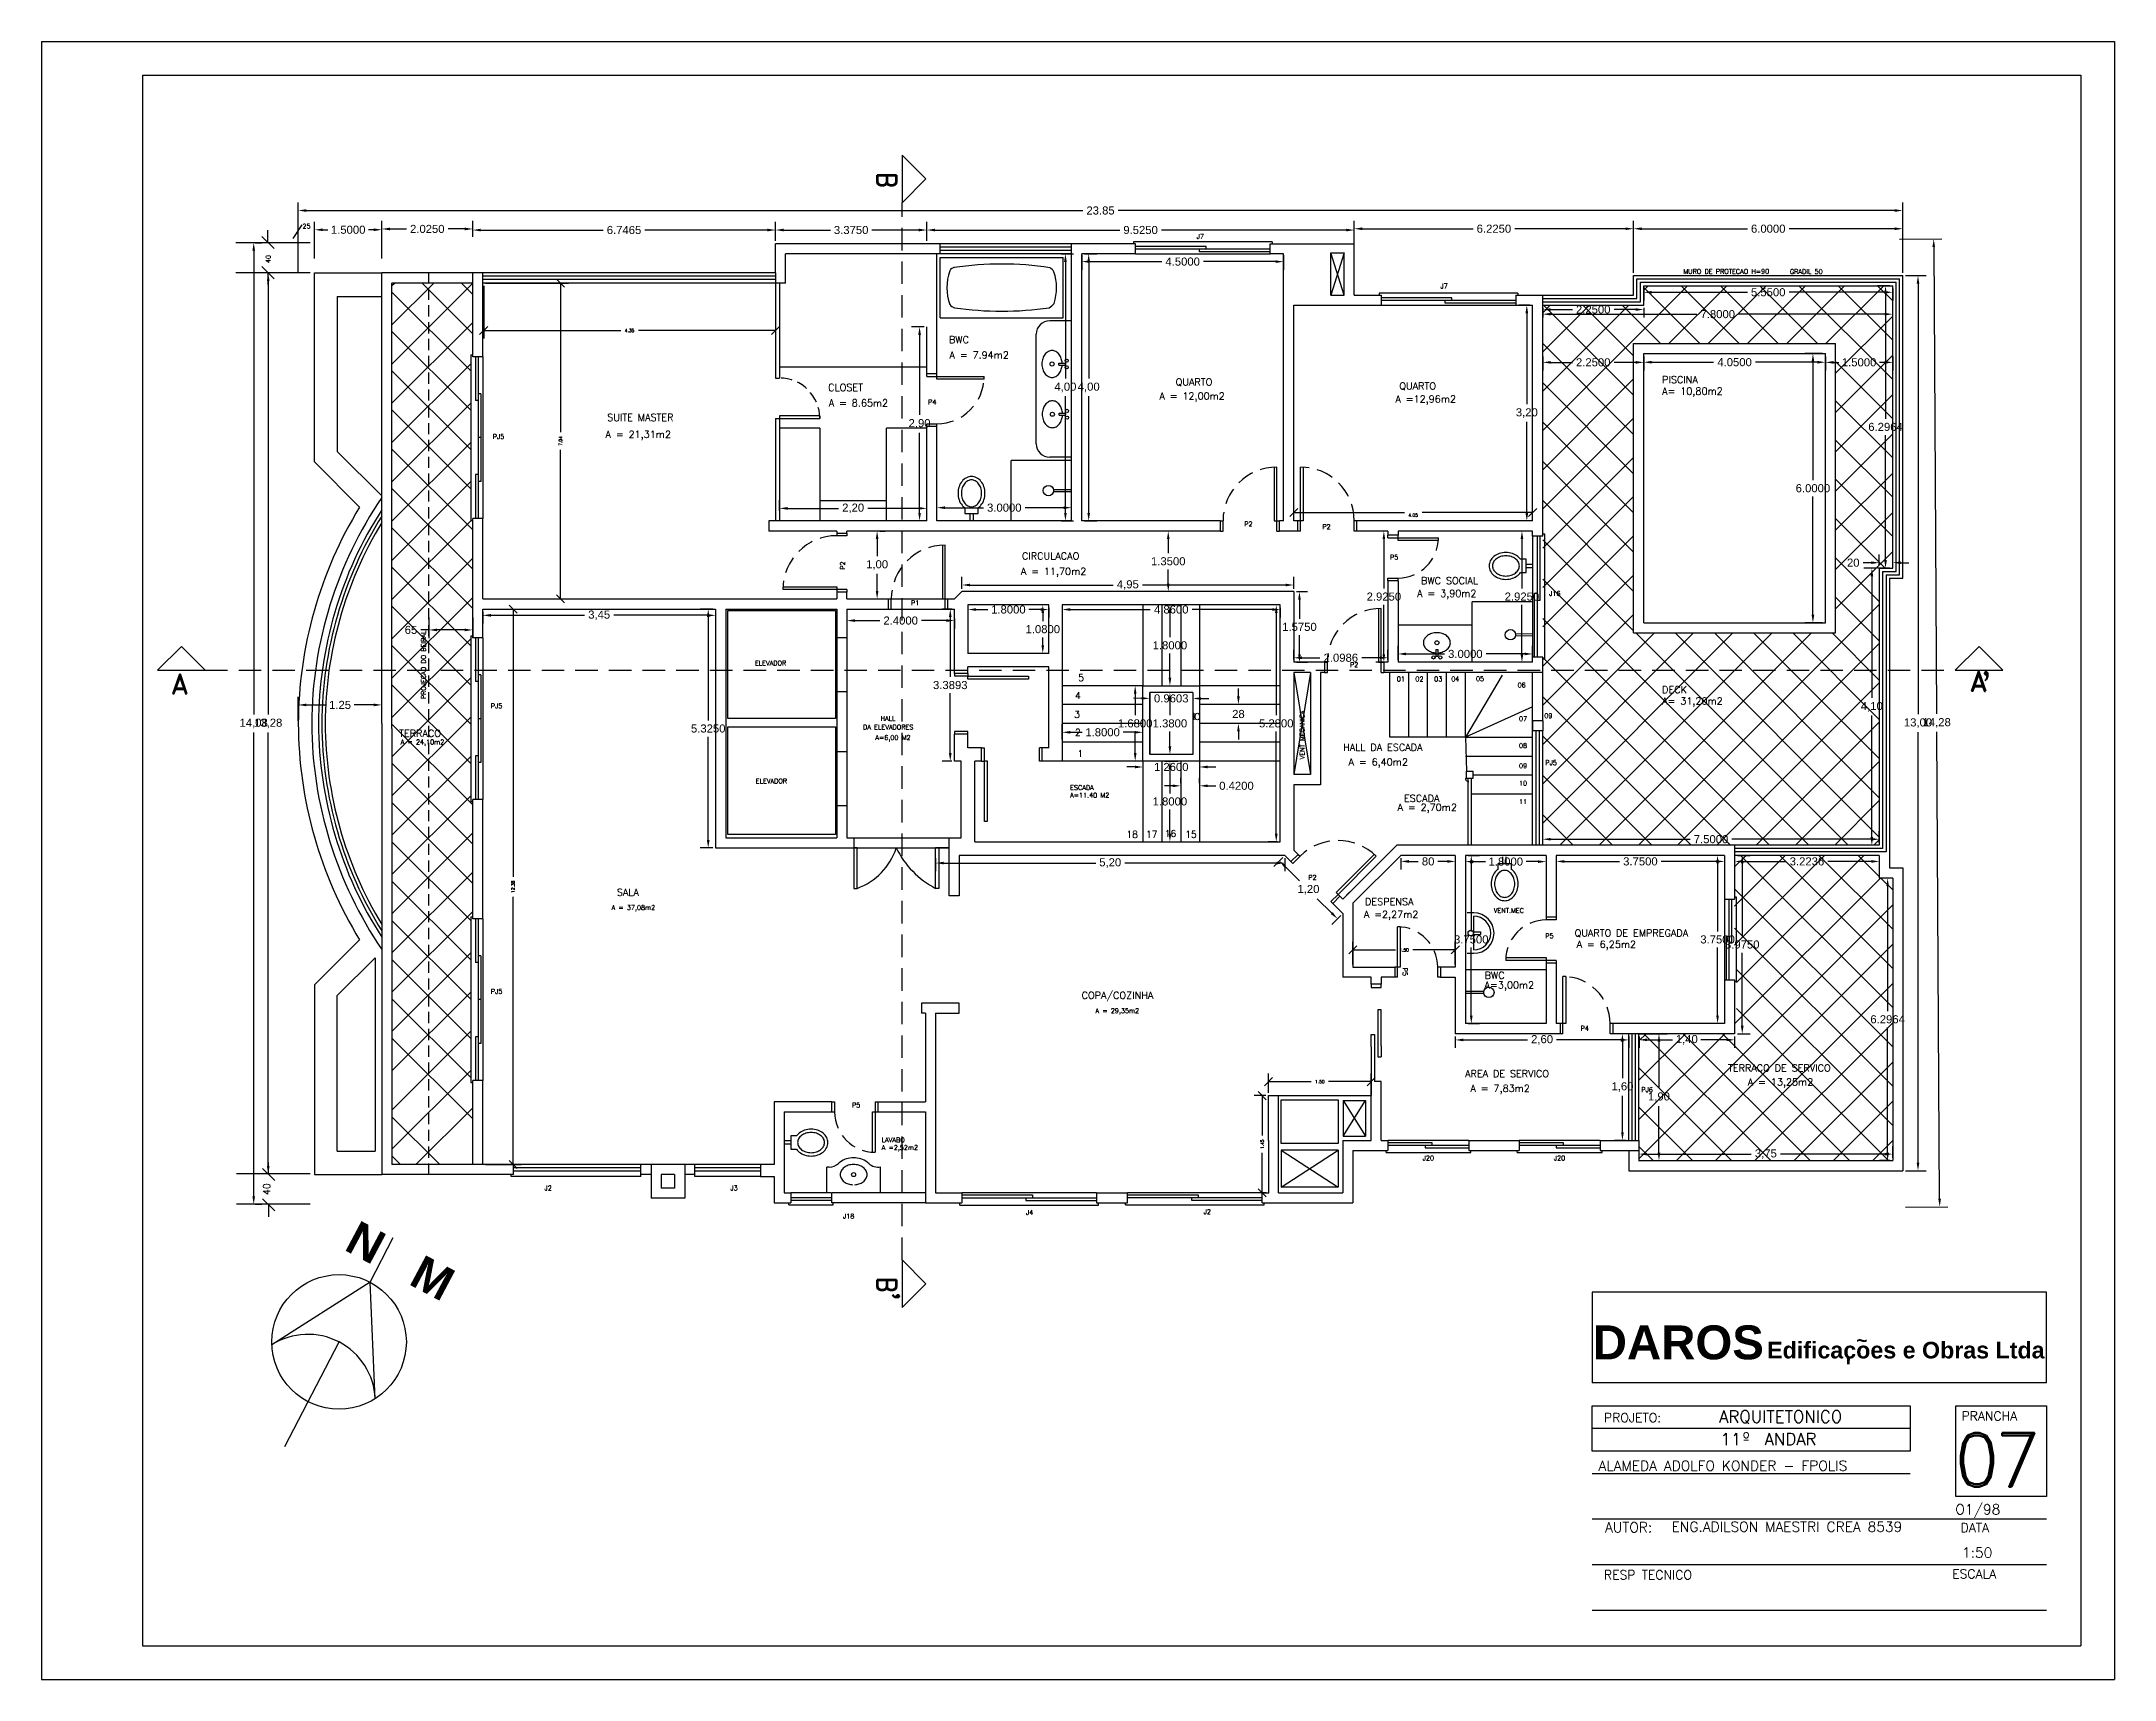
# Model space of a CAD drawing. Header units: millimetres. Extents: x 2200 to 2403, y 2380 to 2511.
# Drawn here: x 2262.82 to 2309.02, y 2379.5 to 2416.01 of the extents above; entities that cross this region are included whole.
import ezdxf

# ---------------------------------------------------------------- set-up
doc = ezdxf.new("R2010")
doc.units = ezdxf.units.MM
doc.linetypes.add('DASHED', pattern=[0.75, 0.5, -0.25])
doc.linetypes.add('HIDDEN', pattern=[0.375, 0.25, -0.125])
doc.layers.add('ABERTURAS', color=1, linetype='Continuous')
doc.layers.add('CORTE', color=7, linetype='Continuous')
doc.styles.add('ROMAND', font='romand', dxfattribs={"height": 0.1})
doc.styles.add('ROMANS', font='ROMANS.shx', dxfattribs={"height": 0.07})
doc.styles.add('SANSSERIFBOLD', font='sasb____.pfb', dxfattribs={"height": 0.4})
doc.styles.get("Standard").update_dxf_attribs({"font": 'arial.ttf'})
doc.dimstyles.get("Standard").update_dxf_attribs({"dimtxt": 0.18, "dimasz": 0.18, "dimexe": 0.18, "dimexo": 0.0625, "dimgap": 0.09, "dimtad": 0, "dimtih": 1, "dimtoh": 1, "dimdec": 4, "dimzin": 0, "dimdsep": 46, "dimtxsty": 'Standard', "dimcen": 0.09, "dimadec": 0, "dimazin": 0, "dimtfac": 1, "dimtdec": 4, "dimtofl": 0, "dimtmove": 0, "dimatfit": 3, "dimfxl": 1, "dimtolj": 1, "dimtzin": 0, "dimarcsym": 0})

msp = doc.modelspace()

# ---------------------------------------------------------------- texts
at = {"color": 1}
for s, height, style, p in [('25', 0.105, 'ROMANS', (2268.63547, 2411.84104)), ('J7', 0.105, 'ROMANS', (2288.56246, 2411.60999)), ('MURO DE PROTECAO H=90', 0.105, 'ROMAND', (2299.4078, 2410.83206)), ('GRADIL 50', 0.105, 'ROMAND', (2301.78363, 2410.8289)), ('J7', 0.105, 'ROMANS', (2293.99513, 2410.50723)), ('BWC', 0.1575, 'ROMANS', (2283.0404, 2409.28309)), ('A = 7.94m2', 0.1575, 'ROMANS', (2283.05397, 2408.94046)), ('QUARTO', 0.1575, 'ROMANS', (2288.09335, 2408.34263)), ('QUARTO', 0.1575, 'ROMANS', (2293.07852, 2408.25205)), ('PISCINA', 0.1575, 'ROMANS', (2298.93514, 2408.39223)), ('CLOSET', 0.1575, 'ROMANS', (2280.34934, 2408.21921)), ('A = 8.65m2', 0.1575, 'ROMANS', (2280.36291, 2407.87658)), ('P4', 0.105, 'ROMANS', (2282.57804, 2407.91997)), ('A = 12,00m2', 0.1575, 'ROMANS', (2287.73114, 2408.02863)), ('A =12,96m2', 0.1575, 'ROMANS', (2292.99145, 2407.9643)), ('A= 10,80m2', 0.1575, 'ROMANS', (2298.93514, 2408.13723)), ('SUITE MASTER', 0.1575, 'ROMANS', (2275.42517, 2407.55073)), ('PJ5', 0.105, 'ROMANS', (2272.87505, 2407.15014)), ('A = 21,31m2', 0.1575, 'ROMANS', (2275.3875, 2407.17534)), ('P2', 0.105, 'ROMANS', (2289.62353, 2405.20546)), ('P2', 0.105, 'ROMANS', (2291.36368, 2405.14184)), ('A = 11,70m2', 0.1575, 'ROMANS', (2284.64442, 2404.12458)), ('CIRCULACAO', 0.1575, 'ROMANS', (2284.6698, 2404.46429)), ('P5', 0.105, 'ROMANS', (2292.8704, 2404.46322)), ('BWC SOCIAL', 0.1575, 'ROMANS', (2293.56258, 2403.91622)), ('P1', 0.105, 'ROMANS', (2282.19605, 2403.44528)), ('A = 3,90m2', 0.1575, 'ROMANS', (2293.47551, 2403.62847)), ('J16', 0.105, 'ROMANS', (2296.41901, 2403.65494)), (' ELEVADOR', 0.105, 'ROMAND', (2278.64543, 2402.10428)), ('P2', 0.105, 'ROMANS', (2291.9791, 2402.06682)), ('4', 0.15, 'ROMAND', (2285.84951, 2401.35538)), ('5', 0.15, 'ROMAND', (2285.92231, 2401.75551)), ('01', 0.105, 'ROMANS', (2293.02292, 2401.74882)), ('02', 0.105, 'ROMANS', (2293.43594, 2401.74882)), ('03', 0.105, 'ROMANS', (2293.85521, 2401.74882)), ('04', 0.105, 'ROMANS', (2294.23694, 2401.74882)), ('05', 0.105, 'ROMANS', (2294.78555, 2401.75443)), ('06', 0.105, 'ROMANS', (2295.71447, 2401.61253)), ('DECK', 0.1575, 'ROMANS', (2298.93514, 2401.4874)), ('PJ5', 0.105, 'ROMANS', (2272.83261, 2401.14855)), ('3', 0.15, 'ROMAND', (2285.83131, 2400.93706)), ('1', 0.15, 'ROMAND', (2288.43414, 2400.88784)), ('0', 0.15, 'ROMAND', (2288.51311, 2400.88765)), ('09', 0.105, 'ROMANS', (2296.31027, 2400.92898)), ('A= 31,20m2', 0.1575, 'ROMANS', (2298.93514, 2401.2324)), ('TERRACO', 0.1575, 'ROMANS', (2270.78819, 2400.51193)), ('DA ELEVADORES', 0.105, 'ROMAND', (2281.12696, 2400.67649)), ('HALL', 0.105, 'ROMAND', (2281.51702, 2400.8713)), ('2', 0.15, 'ROMAND', (2285.84951, 2400.53694)), ('07', 0.105, 'ROMANS', (2295.74689, 2400.86197)), ('A = 24,10m2', 0.105, 'ROMANS', (2270.82255, 2400.34472)), ('A=6,00 M2', 0.105, 'ROMAND', (2281.40321, 2400.4415)), ('1', 0.15, 'ROMAND', (2285.90411, 2400.06406)), ('HALL DA ESCADA', 0.1575, 'ROMANS', (2291.82635, 2400.20006)), ('08', 0.105, 'ROMANS', (2295.74689, 2400.26435)), ('A = 6,40m2', 0.1575, 'ROMANS', (2291.9474, 2399.87264)), ('09', 0.105, 'ROMANS', (2295.74689, 2399.81394)), ('PJ5', 0.105, 'ROMANS', (2296.33323, 2399.88367)), (' ELEVADOR', 0.105, 'ROMAND', (2278.66423, 2399.47413)), ('A=11.40 M2', 0.105, 'ROMAND', (2285.74245, 2399.15846)), ('ESCADA', 0.105, 'ROMAND', (2285.74245, 2399.32846)), ('ESCADA', 0.1575, 'ROMANS', (2293.1826, 2399.05994)), ('10', 0.105, 'ROMANS', (2295.74689, 2399.42407)), ('A = 2,70m2', 0.1575, 'ROMANS', (2293.03862, 2398.86494)), ('11', 0.105, 'ROMANS', (2295.74689, 2399.01565)), ('18', 0.15, 'ROMAND', (2286.9961, 2398.26349)), ('17', 0.15, 'ROMAND', (2287.4329, 2398.26349)), ('16', 0.15, 'ROMAND', (2287.8515, 2398.28167)), ('15', 0.15, 'ROMAND', (2288.30649, 2398.26349)), ('P2', 0.105, 'ROMANS', (2291.0515, 2397.32707)), ('SALA', 0.1575, 'ROMANS', (2275.64056, 2396.96553)), ('DESPENSA', 0.1575, 'ROMANS', (2292.31441, 2396.76161)), ('A = 37,08m2', 0.105, 'ROMANS', (2275.52184, 2396.65491)), ('A =2,27m2', 0.1575, 'ROMANS', (2292.28811, 2396.4795)), ('P5', 0.105, 'ROMANS', (2296.33323, 2396.02197)), ('QUARTO DE EMPREGADA', 0.1575, 'ROMANS', (2296.98438, 2396.05938)), ('A = 6,25m2', 0.1575, 'ROMANS', (2297.03094, 2395.8064)), ('A=3,00m2', 0.1575, 'ROMANS', (2294.97647, 2394.90328)), ('BWC', 0.1575, 'ROMANS', (2294.97958, 2395.11489)), ('PJ5', 0.105, 'ROMANS', (2272.83261, 2394.78643)), ('COPA/COZINHA', 0.1575, 'ROMANS', (2285.99741, 2394.67021)), ('A = 29,35m2', 0.105, 'ROMANS', (2286.30707, 2394.35524)), ('P4', 0.105, 'ROMANS', (2297.11962, 2393.963)), ('TERRACO DE SERVICO', 0.1575, 'ROMANS', (2300.40293, 2393.05169)), ('AREA DE SERVICO', 0.1575, 'ROMANS', (2294.54338, 2392.92693)), ('A = 7,83m2', 0.1575, 'ROMANS', (2294.66442, 2392.59951)), ('PJ6', 0.105, 'ROMANS', (2298.47222, 2392.59559)), ('A = 13,25m2', 0.1575, 'ROMANS', (2300.84496, 2392.74152)), ('P5', 0.105, 'ROMANS', (2280.87977, 2392.25166)), ('A =2,52m2', 0.105, 'ROMANS', (2281.54263, 2391.30576)), ('LAVABO', 0.105, 'ROMANS', (2281.54263, 2391.47576)), ('J20', 0.105, 'ROMANS', (2293.59912, 2391.07102)), ('J20', 0.105, 'ROMANS', (2296.52241, 2391.07102)), ('J2', 0.105, 'ROMANS', (2274.02865, 2390.40393)), ('J3', 0.105, 'ROMANS', (2278.17145, 2390.40393)), ('J4', 0.105, 'ROMANS', (2284.75978, 2389.85876)), ('J2', 0.105, 'ROMANS', (2288.71765, 2389.87403)), ('J18', 0.105, 'ROMANS', (2280.67985, 2389.77666)), ('DAROS ', 0.756, 'SANSSERIFBOLD', (2297.38931, 2386.63809)), ('Edificacoes e Obras Ltda', 0.37044, 'SANSSERIFBOLD', (2301.27594, 2386.65827)), ('~', 0.3, 'SANSSERIFBOLD', (2303.26526, 2386.91096)), ("'", 0.375, 'SANSSERIFBOLD', (2303.02342, 2386.28934)), ('PROJETO:', 0.2025, 'ROMAND', (2297.63874, 2385.23762)), ('ARQUITETONICO', 0.27, 'ROMAND', (2300.20597, 2385.22604)), ('PRANCHA', 0.2025, 'ROMAND', (2305.60737, 2385.2759)), ('11', 0.27, 'ROMAND', (2300.23718, 2384.72578)), ('o', 0.189, 'ROMAND', (2300.73254, 2384.88349)), ('ANDAR', 0.27, 'ROMAND', (2301.21695, 2384.72578)), ('0', 1.2, 'ROMAND', (2305.43548, 2383.80007)), ('7', 1.2, 'ROMAND', (2306.35822, 2383.80007)), ('-', 0.135, 'ROMAND', (2300.73503, 2384.7792)), ('ALAMEDA ADOLFO KONDER - FPOLIS', 0.225, 'ROMAND', (2297.51816, 2384.15473)), ('AUTOR:', 0.225, 'ROMAND', (2297.66404, 2382.782)), ('ENG.ADILSON MAESTRI CREA 8539      ', 0.225, 'ROMAND', (2299.14711, 2382.79415)), ('O1/98', 0.225, 'ROMAND', (2305.46967, 2383.18288)), ('DATA', 0.2025, 'ROMAND', (2305.58822, 2382.78738)), ('1:50', 0.225, 'ROMAND', (2305.6192, 2382.21835)), ('RESP TECNICO', 0.2025, 'ROMAND', (2297.63874, 2381.73455)), ('ESCALA', 0.2025, 'ROMAND', (2305.39934, 2381.75519))]:
    msp.add_text(s, height=height, dxfattribs=dict(at, style=style)).set_placement(p)
for s, height, rotation, style, p in [('40', 0.105, 90, 'ROMANS', (2267.9234, 2411.06882)), ('P2', 0.105, 90, 'ROMANS', (2280.72311, 2404.23685)), ('VENT MECANICA', 0.105, 90, 'ROMAND', (2290.96496, 2400.00879)), ('P5', 0.105, 270, 'ROMANS', (2293.15356, 2395.36716)), ('40', 0.15, 90, 'ROMAND', (2267.91102, 2390.3034))]:
    msp.add_text(s, height=height, rotation=rotation, dxfattribs=dict(at, style=style)).set_placement(p)
at = {"color": 4, "style": 'ROMANS'}
msp.add_text('PROJECAO DO BEIRAL', height=0.105, rotation=90, dxfattribs=at).set_placement((2271.38488, 2401.35254))
at = {"color": 8, "style": 'ROMANS'}
msp.add_text('VENT.MEC', height=0.105, dxfattribs=at).set_placement((2295.18509, 2396.58779))
at = {"color": 3, "style": 'SANSSERIFBOLD'}
msp.add_text('N   M', height=0.75, rotation=332, dxfattribs=at).set_placement((2269.53557, 2389.08981))
at = {"layer": 'CORTE', "color": 1, "style": 'ROMAND'}
for s, p in [('B', (2281.4383, 2413.10853)), ('B', (2281.4383, 2388.48802)), ("'", (2281.49669, 2388.14958))]:
    msp.add_text(s, height=0.43821, rotation=270, dxfattribs=at).set_placement(p)
for s, p in [('A', (2305.79475, 2401.5262)), (',', (2306.04851, 2401.89732)), ('A', (2265.70551, 2401.46722))]:
    msp.add_text(s, height=0.45, dxfattribs=at).set_placement(p)

# ---------------------------------------------------------------- blocks, each defined once
blk = doc.blocks.new('*D677')
at = {"color": 0, "lineweight": -2, "transparency": 16777216}
for p, q in [((2298.132, 2393.896), (2297.871, 2393.896)), ((2298.051, 2393.716), (2298.051, 2392.905)), ((2298.051, 2391.697), (2298.051, 2392.508)), ((2298.132, 2391.517), (2297.871, 2391.517))]:
    blk.add_line(p, q, dxfattribs=at)
at = {"color": 0, "transparency": 16777216}
for points in [[(2298.021, 2393.716), (2298.081, 2393.716), (2298.051, 2393.896)], [(2298.021, 2391.697), (2298.081, 2391.697), (2298.051, 2391.517)]]:
    blk.add_solid(points, dxfattribs=at)
at = {"layer": 'DEFPOINTS', "color": 0, "transparency": 16777216}
for p in [(2298.195, 2393.896), (2298.051, 2391.517), (2298.195, 2391.517)]:
    blk.add_point(p, dxfattribs=at)
at = {"color": 0, "transparency": 16777216, "insert": (2298.051, 2392.706), "char_height": 0.18, "attachment_point": 5}
blk.add_mtext('\\A1;1,60', dxfattribs=at)
blk = doc.blocks.new('PJ240')
at = {"color": 4}
for p, q in [((0, 0), (2.4, 0)), ((-0.03, -0.18), (-0.03, -0.15)), ((-0.03, -0.18), (2.43, -0.18)), ((2.43, -0.18), (2.43, -0.15))]:
    blk.add_line(p, q, dxfattribs=at)
at = {"color": 1}
for p, q in [((0, -0.07), (2.4, -0.07)), ((0, -0.11), (0.65, -0.11)), ((0.55, -0.03), (1.85, -0.03)), ((0.55, -0.03), (0.55, -0.07)), ((0.65, -0.07), (0.65, -0.11)), ((1.2, -0.03), (1.2, -0.07)), ((1.75, -0.07), (1.75, -0.11)), ((1.75, -0.11), (2.4, -0.11)), ((1.75, -0.11), (2.4, -0.11)), ((1.85, -0.03), (1.85, -0.07))]:
    blk.add_line(p, q, dxfattribs=at)
blk = doc.blocks.new('J60')
at = {"color": 4}
for p, q in [((0.6, 0), (0, 0)), ((-0.03, -0.18), (-0.03, -0.15)), ((-0.03, -0.18), (0.63, -0.18)), ((0.63, -0.18), (0.63, -0.15))]:
    blk.add_line(p, q, dxfattribs=at)
at = {"color": 1}
for p, q in [((0, -0.07), (0.6, -0.07)), ((0, -0.11), (0.6, -0.11))]:
    blk.add_line(p, q, dxfattribs=at)
blk = doc.blocks.new('J200')
at = {"color": 4}
for p, q in [((2, 0), (0, 0)), ((-0.03, -0.18), (-0.03, -0.15)), ((-0.03, -0.18), (2.03, -0.18)), ((2.03, -0.18), (2.03, -0.15))]:
    blk.add_line(p, q, dxfattribs=at)
at = {"color": 1}
for p, q in [((0, -0.03), (1.05, -0.03)), ((0, -0.07), (2, -0.07)), ((0.95, -0.07), (0.95, -0.11)), ((0.95, -0.11), (2, -0.11)), ((1.05, -0.03), (1.05, -0.07))]:
    blk.add_line(p, q, dxfattribs=at)
blk = doc.blocks.new('VASO')
at = {"color": 4}
for p, q in [((-0.1, 0), (0, 0)), ((-0.1, -0.05), (0, -0.05))]:
    blk.add_line(p, q, dxfattribs=at)
for points in [[(-0.498, 0.159, 0.088923), (-0.577, 0.116, 0.104957), (-0.632, 0.049, 0.120011), (-0.65, -0.025, 0.120011), (-0.632, -0.099, 0.104957), (-0.577, -0.166, 0.088923), (-0.498, -0.209, 0.080167), (-0.4, -0.225, 0.080167), (-0.302, -0.209, 0.088923), (-0.223, -0.166, 0.068475), (-0.184, -0.125), (-0.1, -0.125), (-0.1, 0.075), (-0.184, 0.075, 0.068475), (-0.223, 0.116, 0.088923), (-0.302, 0.159, 0.080167), (-0.4, 0.175, 0.080167)], [(-0.6, -0.025, 0.126822), (-0.586, -0.08, 0.10607), (-0.541, -0.131, 0.085783), (-0.479, -0.163, 0.075445), (-0.4, -0.175, 0.075445), (-0.321, -0.163, 0.085783), (-0.259, -0.131, 0.10607), (-0.214, -0.08, 0.126822), (-0.2, -0.025, 0.126822), (-0.214, 0.03, 0.10607), (-0.259, 0.081, 0.085783), (-0.321, 0.113, 0.075445), (-0.4, 0.125, 0.075445), (-0.479, 0.113, 0.085783), (-0.541, 0.081, 0.10607), (-0.586, 0.03, 0.126822)]]:
    blk.add_lwpolyline(points, format="xyb", close=True, dxfattribs=at)
blk = doc.blocks.new('*D658')
at = {"color": 0, "lineweight": -2, "transparency": 16777216}
for p, q in [((2279.265, 2405.552), (2279.265, 2405.784)), ((2282.55, 2405.552), (2282.55, 2405.784)), ((2279.445, 2405.604), (2280.582, 2405.604)), ((2282.37, 2405.604), (2281.232, 2405.604))]:
    blk.add_line(p, q, dxfattribs=at)
at = {"color": 0, "transparency": 16777216}
for points in [[(2279.445, 2405.634), (2279.445, 2405.574), (2279.265, 2405.604)], [(2282.37, 2405.634), (2282.37, 2405.574), (2282.55, 2405.604)]]:
    blk.add_solid(points, dxfattribs=at)
at = {"layer": 'DEFPOINTS', "color": 0, "transparency": 16777216}
for p in [(2279.265, 2405.489), (2282.55, 2405.604), (2282.55, 2405.489)]:
    blk.add_point(p, dxfattribs=at)
at = {"color": 0, "transparency": 16777216, "insert": (2280.907, 2405.604), "char_height": 0.18, "attachment_point": 5}
blk.add_mtext('\\A1;2,20', dxfattribs=at)
blk = doc.blocks.new('*D659')
at = {"color": 0, "lineweight": -2, "transparency": 16777216}
for p, q in [((2268.541, 2410.855), (2268.541, 2412.422)), ((2268.721, 2412.242), (2286.025, 2412.242)), ((2304.12, 2412.242), (2286.816, 2412.242)), ((2304.3, 2410.855), (2304.3, 2412.422))]:
    blk.add_line(p, q, dxfattribs=at)
at = {"color": 0, "transparency": 16777216}
for points in [[(2268.721, 2412.272), (2268.721, 2412.212), (2268.541, 2412.242)], [(2304.12, 2412.272), (2304.12, 2412.212), (2304.3, 2412.242)]]:
    blk.add_solid(points, dxfattribs=at)
at = {"layer": 'DEFPOINTS', "color": 0, "transparency": 16777216}
for p in [(2268.541, 2412.242), (2268.541, 2410.792), (2304.3, 2410.792)]:
    blk.add_point(p, dxfattribs=at)
at = {"color": 0, "transparency": 16777216, "insert": (2286.42, 2412.242), "char_height": 0.18, "attachment_point": 5}
blk.add_mtext('\\A1;23.85', dxfattribs=at)
blk = doc.blocks.new('*D660')
at = {"color": 0, "lineweight": -2, "transparency": 16777216}
for p, q in [((2280.766, 2403.152), (2280.766, 2402.923)), ((2280.946, 2403.103), (2281.501, 2403.103)), ((2282.986, 2403.103), (2282.431, 2403.103)), ((2283.166, 2403.152), (2283.166, 2402.923))]:
    blk.add_line(p, q, dxfattribs=at)
at = {"color": 0, "transparency": 16777216}
for points in [[(2280.946, 2403.133), (2280.946, 2403.073), (2280.766, 2403.103)], [(2282.986, 2403.133), (2282.986, 2403.073), (2283.166, 2403.103)]]:
    blk.add_solid(points, dxfattribs=at)
at = {"layer": 'DEFPOINTS', "color": 0, "transparency": 16777216}
for p in [(2280.766, 2403.214), (2283.166, 2403.214), (2283.166, 2403.103)]:
    blk.add_point(p, dxfattribs=at)
at = {"color": 0, "transparency": 16777216, "insert": (2281.966, 2403.103), "char_height": 0.18, "attachment_point": 5}
blk.add_mtext('\\A1;2.4000', dxfattribs=at)
blk = doc.blocks.new('*D661')
at = {"color": 0, "lineweight": -2, "transparency": 16777216}
for p, q in [((2272.653, 2403.297), (2272.653, 2403.04)), ((2272.833, 2403.22), (2274.923, 2403.22)), ((2277.661, 2403.22), (2275.572, 2403.22)), ((2277.841, 2403.297), (2277.841, 2403.04))]:
    blk.add_line(p, q, dxfattribs=at)
at = {"color": 0, "transparency": 16777216}
for points in [[(2272.833, 2403.25), (2272.833, 2403.19), (2272.653, 2403.22)], [(2277.661, 2403.25), (2277.661, 2403.19), (2277.841, 2403.22)]]:
    blk.add_solid(points, dxfattribs=at)
at = {"layer": 'DEFPOINTS', "color": 0, "transparency": 16777216}
for p in [(2272.653, 2403.36), (2277.841, 2403.36), (2277.841, 2403.22)]:
    blk.add_point(p, dxfattribs=at)
at = {"color": 0, "transparency": 16777216, "insert": (2275.247, 2403.22), "char_height": 0.18, "attachment_point": 5}
blk.add_mtext('\\A1;3,45', dxfattribs=at)
blk = doc.blocks.new('*D662')
at = {"color": 0, "lineweight": -2, "transparency": 16777216}
for p, q in [((2268.541, 2400.872), (2268.541, 2401.403)), ((2268.721, 2401.223), (2269.156, 2401.223)), ((2270.223, 2401.223), (2269.788, 2401.223)), ((2270.403, 2400.872), (2270.403, 2401.403))]:
    blk.add_line(p, q, dxfattribs=at)
at = {"color": 0, "transparency": 16777216}
for points in [[(2268.721, 2401.253), (2268.721, 2401.193), (2268.541, 2401.223)], [(2270.223, 2401.253), (2270.223, 2401.193), (2270.403, 2401.223)]]:
    blk.add_solid(points, dxfattribs=at)
at = {"layer": 'DEFPOINTS', "color": 0, "transparency": 16777216}
for p in [(2270.403, 2401.223), (2268.541, 2400.81), (2270.403, 2400.81)]:
    blk.add_point(p, dxfattribs=at)
at = {"color": 0, "transparency": 16777216, "insert": (2269.472, 2401.223), "char_height": 0.18, "attachment_point": 5}
blk.add_mtext('\\A1;1.25', dxfattribs=at)
blk = doc.blocks.new('*D663')
at = {"color": 0, "lineweight": -2, "transparency": 16777216}
for p, q in [((2277.779, 2403.36), (2277.497, 2403.36)), ((2277.677, 2403.18), (2277.677, 2400.879)), ((2277.677, 2398.215), (2277.677, 2400.515)), ((2277.779, 2398.035), (2277.497, 2398.035))]:
    blk.add_line(p, q, dxfattribs=at)
at = {"color": 0, "transparency": 16777216}
for points in [[(2277.647, 2403.18), (2277.707, 2403.18), (2277.677, 2403.36)], [(2277.647, 2398.215), (2277.707, 2398.215), (2277.677, 2398.035)]]:
    blk.add_solid(points, dxfattribs=at)
at = {"layer": 'DEFPOINTS', "color": 0, "transparency": 16777216}
for p in [(2277.677, 2403.36), (2277.841, 2403.36), (2277.841, 2398.035)]:
    blk.add_point(p, dxfattribs=at)
at = {"color": 0, "transparency": 16777216, "insert": (2277.677, 2400.697), "char_height": 0.18, "attachment_point": 5}
blk.add_mtext('\\A1;5.3250', dxfattribs=at)
blk = doc.blocks.new('P80E')
at = {"color": 1}
for p, q in [((0, 0.88), (0, 0.84)), ((0.15, 0.84), (0, 0.84)), ((0.15, 0.88), (0.15, 0.84)), ((-0.8, 0.08), (0, 0.08)), ((0, 0.04), (-0.8, 0.04)), ((0, 0.08), (0, 0.04)), ((0, 0.04), (0, 0)), ((0.15, 0.04), (0, 0.04)), ((0.15, 0.04), (0.15, 0))]:
    blk.add_line(p, q, dxfattribs=at)
at = {"color": 1, "linetype": 'HIDDEN'}
blk.add_arc((0, 0.04), 0.8, 90.1252, 180, dxfattribs=at)
blk = doc.blocks.new('*D678')
at = {"color": 0, "lineweight": -2, "transparency": 16777216}
for p, q in [((2281.441, 2404.919), (2281.441, 2404.54)), ((2281.503, 2405.099), (2281.621, 2405.099)), ((2281.441, 2403.765), (2281.441, 2404.144)), ((2281.503, 2403.585), (2281.621, 2403.585))]:
    blk.add_line(p, q, dxfattribs=at)
at = {"color": 0, "transparency": 16777216}
for points in [[(2281.411, 2404.919), (2281.471, 2404.919), (2281.441, 2405.099)], [(2281.411, 2403.765), (2281.471, 2403.765), (2281.441, 2403.585)]]:
    blk.add_solid(points, dxfattribs=at)
at = {"layer": 'DEFPOINTS', "color": 0, "transparency": 16777216}
for p in [(2281.441, 2405.099), (2281.441, 2405.099), (2281.441, 2403.585)]:
    blk.add_point(p, dxfattribs=at)
at = {"color": 0, "transparency": 16777216, "insert": (2281.441, 2404.342), "char_height": 0.18, "attachment_point": 5}
blk.add_mtext('\\A1;1,00', dxfattribs=at)
blk = doc.blocks.new('*D679')
at = {"color": 0, "lineweight": -2, "transparency": 16777216}
for p, q in [((2268.903, 2411.175), (2268.903, 2411.993)), ((2269.083, 2411.813), (2269.198, 2411.813)), ((2270.223, 2411.813), (2270.108, 2411.813)), ((2270.403, 2411.175), (2270.403, 2411.993))]:
    blk.add_line(p, q, dxfattribs=at)
at = {"color": 0, "transparency": 16777216}
for points in [[(2269.083, 2411.843), (2269.083, 2411.783), (2268.903, 2411.813)], [(2270.223, 2411.843), (2270.223, 2411.783), (2270.403, 2411.813)]]:
    blk.add_solid(points, dxfattribs=at)
at = {"layer": 'DEFPOINTS', "color": 0, "transparency": 16777216}
for p in [(2268.903, 2411.813), (2268.903, 2411.112), (2270.403, 2411.112)]:
    blk.add_point(p, dxfattribs=at)
at = {"color": 0, "transparency": 16777216, "insert": (2269.653, 2411.813), "char_height": 0.18, "attachment_point": 5}
blk.add_mtext('\\A1;1.5000', dxfattribs=at)
blk = doc.blocks.new('*D680')
at = {"color": 0, "lineweight": -2, "transparency": 16777216}
for p, q in [((2294.326, 2393.833), (2294.326, 2393.577)), ((2294.506, 2393.757), (2295.935, 2393.757)), ((2298.015, 2393.757), (2296.585, 2393.757)), ((2298.195, 2393.833), (2298.195, 2393.577))]:
    blk.add_line(p, q, dxfattribs=at)
at = {"color": 0, "transparency": 16777216}
for points in [[(2294.506, 2393.787), (2294.506, 2393.727), (2294.326, 2393.757)], [(2298.015, 2393.787), (2298.015, 2393.727), (2298.195, 2393.757)]]:
    blk.add_solid(points, dxfattribs=at)
at = {"layer": 'DEFPOINTS', "color": 0, "transparency": 16777216}
for p in [(2294.326, 2393.896), (2294.326, 2393.757), (2298.195, 2393.896)]:
    blk.add_point(p, dxfattribs=at)
at = {"color": 0, "transparency": 16777216, "insert": (2296.26, 2393.757), "char_height": 0.18, "attachment_point": 5}
blk.add_mtext('\\A1;2,60', dxfattribs=at)
blk = doc.blocks.new('*D681')
at = {"color": 0, "lineweight": -2, "transparency": 16777216}
for p, q in [((2296.275, 2398.158), (2296.275, 2398.41)), ((2303.775, 2398.158), (2303.775, 2398.41)), ((2296.455, 2398.23), (2299.562, 2398.23)), ((2303.595, 2398.23), (2300.487, 2398.23))]:
    blk.add_line(p, q, dxfattribs=at)
at = {"color": 0, "transparency": 16777216}
for points in [[(2296.455, 2398.26), (2296.455, 2398.2), (2296.275, 2398.23)], [(2303.595, 2398.26), (2303.595, 2398.2), (2303.775, 2398.23)]]:
    blk.add_solid(points, dxfattribs=at)
at = {"layer": 'DEFPOINTS', "color": 0, "transparency": 16777216}
for p in [(2296.275, 2398.23), (2296.275, 2398.096), (2303.775, 2398.096)]:
    blk.add_point(p, dxfattribs=at)
at = {"color": 0, "transparency": 16777216, "insert": (2300.025, 2398.23), "char_height": 0.18, "attachment_point": 5}
blk.add_mtext('\\A1;7.5000', dxfattribs=at)
blk = doc.blocks.new('*D682')
at = {"color": 0, "lineweight": -2, "transparency": 16777216}
for p, q in [((2296.275, 2408.99), (2296.275, 2408.678)), ((2298.525, 2408.99), (2298.525, 2408.678)), ((2296.455, 2408.858), (2296.935, 2408.858)), ((2298.345, 2408.858), (2297.865, 2408.858))]:
    blk.add_line(p, q, dxfattribs=at)
at = {"color": 0, "transparency": 16777216}
for points in [[(2296.455, 2408.888), (2296.455, 2408.828), (2296.275, 2408.858)], [(2298.345, 2408.888), (2298.345, 2408.828), (2298.525, 2408.858)]]:
    blk.add_solid(points, dxfattribs=at)
at = {"layer": 'DEFPOINTS', "color": 0, "transparency": 16777216}
for p in [(2296.275, 2409.052), (2298.525, 2409.052), (2296.275, 2408.858)]:
    blk.add_point(p, dxfattribs=at)
at = {"color": 0, "transparency": 16777216, "insert": (2297.4, 2408.858), "char_height": 0.18, "attachment_point": 5}
blk.add_mtext('\\A1;2.2500', dxfattribs=at)
blk = doc.blocks.new('*D683')
at = {"color": 0, "lineweight": -2, "transparency": 16777216}
for p, q in [((2296.275, 2410.07), (2296.275, 2409.855)), ((2296.455, 2410.035), (2296.935, 2410.035)), ((2298.345, 2410.035), (2297.865, 2410.035)), ((2298.525, 2410.07), (2298.525, 2409.855))]:
    blk.add_line(p, q, dxfattribs=at)
at = {"color": 0, "transparency": 16777216}
for points in [[(2296.455, 2410.065), (2296.455, 2410.005), (2296.275, 2410.035)], [(2298.345, 2410.065), (2298.345, 2410.005), (2298.525, 2410.035)]]:
    blk.add_solid(points, dxfattribs=at)
at = {"layer": 'DEFPOINTS', "color": 0, "transparency": 16777216}
for p in [(2296.275, 2410.132), (2298.525, 2410.132), (2298.525, 2410.035)]:
    blk.add_point(p, dxfattribs=at)
at = {"color": 0, "transparency": 16777216, "insert": (2297.4, 2410.035), "char_height": 0.18, "attachment_point": 5}
blk.add_mtext('\\A1;2.2500', dxfattribs=at)
blk = doc.blocks.new('*D684')
at = {"color": 0, "lineweight": -2, "transparency": 16777216}
for p, q in [((2294.551, 2397.808), (2294.551, 2397.551)), ((2296.351, 2397.808), (2296.351, 2397.551)), ((2294.731, 2397.731), (2294.996, 2397.731)), ((2296.171, 2397.731), (2295.906, 2397.731))]:
    blk.add_line(p, q, dxfattribs=at)
at = {"color": 0, "transparency": 16777216}
for points in [[(2294.731, 2397.761), (2294.731, 2397.701), (2294.551, 2397.731)], [(2296.171, 2397.761), (2296.171, 2397.701), (2296.351, 2397.731)]]:
    blk.add_solid(points, dxfattribs=at)
at = {"layer": 'DEFPOINTS', "color": 0, "transparency": 16777216}
for p in [(2294.551, 2397.871), (2296.351, 2397.871), (2294.551, 2397.731)]:
    blk.add_point(p, dxfattribs=at)
at = {"color": 0, "transparency": 16777216, "insert": (2295.451, 2397.731), "char_height": 0.18, "attachment_point": 5}
blk.add_mtext('\\A1;1.8000', dxfattribs=at)
blk = doc.blocks.new('*D685')
at = {"color": 0, "lineweight": -2, "transparency": 16777216}
for p, q in [((2292.075, 2410.855), (2292.075, 2412.016)), ((2292.255, 2411.836), (2294.723, 2411.836)), ((2298.12, 2411.836), (2295.651, 2411.836)), ((2298.3, 2410.855), (2298.3, 2412.016))]:
    blk.add_line(p, q, dxfattribs=at)
at = {"color": 0, "transparency": 16777216}
for points in [[(2292.255, 2411.866), (2292.255, 2411.806), (2292.075, 2411.836)], [(2298.12, 2411.866), (2298.12, 2411.806), (2298.3, 2411.836)]]:
    blk.add_solid(points, dxfattribs=at)
at = {"layer": 'DEFPOINTS', "color": 0, "transparency": 16777216}
for p in [(2292.075, 2411.836), (2292.075, 2410.792), (2298.3, 2410.792)]:
    blk.add_point(p, dxfattribs=at)
at = {"color": 0, "transparency": 16777216, "insert": (2295.187, 2411.836), "char_height": 0.18, "attachment_point": 5}
blk.add_mtext('\\A1;6.2250', dxfattribs=at)
blk = doc.blocks.new('*D686')
at = {"color": 0, "lineweight": -2, "transparency": 16777216}
for p, q in [((2296.275, 2409.961), (2296.275, 2410.112)), ((2296.455, 2409.932), (2299.712, 2409.932)), ((2303.895, 2409.932), (2300.637, 2409.932)), ((2304.075, 2409.961), (2304.075, 2410.112))]:
    blk.add_line(p, q, dxfattribs=at)
at = {"color": 0, "transparency": 16777216}
for points in [[(2296.455, 2409.962), (2296.455, 2409.902), (2296.275, 2409.932)], [(2303.895, 2409.962), (2303.895, 2409.902), (2304.075, 2409.932)]]:
    blk.add_solid(points, dxfattribs=at)
at = {"layer": 'DEFPOINTS', "color": 0, "transparency": 16777216}
for p in [(2296.275, 2409.932), (2296.275, 2409.899), (2304.075, 2409.899)]:
    blk.add_point(p, dxfattribs=at)
at = {"color": 0, "transparency": 16777216, "insert": (2300.175, 2409.932), "char_height": 0.18, "attachment_point": 5}
blk.add_mtext('\\A1;7.8000', dxfattribs=at)
blk = doc.blocks.new('*D687')
at = {"color": 0, "lineweight": -2, "transparency": 16777216}
for p, q in [((2285.544, 2411.276), (2285.817, 2411.276)), ((2285.637, 2411.096), (2285.637, 2408.498)), ((2285.637, 2405.504), (2285.637, 2408.102)), ((2285.544, 2405.324), (2285.817, 2405.324))]:
    blk.add_line(p, q, dxfattribs=at)
at = {"color": 0, "transparency": 16777216}
for points in [[(2285.607, 2411.096), (2285.667, 2411.096), (2285.637, 2411.276)], [(2285.607, 2405.504), (2285.667, 2405.504), (2285.637, 2405.324)]]:
    blk.add_solid(points, dxfattribs=at)
at = {"layer": 'DEFPOINTS', "color": 0, "transparency": 16777216}
for p in [(2285.481, 2411.276), (2285.481, 2405.324), (2285.637, 2405.324)]:
    blk.add_point(p, dxfattribs=at)
at = {"color": 0, "transparency": 16777216, "insert": (2285.637, 2408.3), "char_height": 0.18, "attachment_point": 5}
blk.add_mtext('\\A1;4,00', dxfattribs=at)
blk = doc.blocks.new('*D688')
at = {"color": 0, "lineweight": -2, "transparency": 16777216}
for p, q in [((2286.062, 2411.276), (2286.336, 2411.276)), ((2286.156, 2411.096), (2286.156, 2408.498)), ((2286.156, 2405.504), (2286.156, 2408.102)), ((2286.062, 2405.324), (2286.336, 2405.324))]:
    blk.add_line(p, q, dxfattribs=at)
at = {"color": 0, "transparency": 16777216}
for points in [[(2286.126, 2411.096), (2286.186, 2411.096), (2286.156, 2411.276)], [(2286.126, 2405.504), (2286.186, 2405.504), (2286.156, 2405.324)]]:
    blk.add_solid(points, dxfattribs=at)
at = {"layer": 'DEFPOINTS', "color": 0, "transparency": 16777216}
for p in [(2286, 2411.276), (2286, 2405.324), (2286.156, 2405.324)]:
    blk.add_point(p, dxfattribs=at)
at = {"color": 0, "transparency": 16777216, "insert": (2286.156, 2408.3), "char_height": 0.18, "attachment_point": 5}
blk.add_mtext('\\A1;4,00', dxfattribs=at)
blk = doc.blocks.new('*D689')
at = {"color": 0, "lineweight": -2, "transparency": 16777216}
for p, q in [((2295.987, 2410.132), (2295.74, 2410.132)), ((2295.92, 2409.952), (2295.92, 2407.926)), ((2295.92, 2405.504), (2295.92, 2407.53)), ((2295.987, 2405.324), (2295.74, 2405.324))]:
    blk.add_line(p, q, dxfattribs=at)
at = {"color": 0, "transparency": 16777216}
for points in [[(2295.89, 2409.952), (2295.95, 2409.952), (2295.92, 2410.132)], [(2295.89, 2405.504), (2295.95, 2405.504), (2295.92, 2405.324)]]:
    blk.add_solid(points, dxfattribs=at)
at = {"layer": 'DEFPOINTS', "color": 0, "transparency": 16777216}
for p in [(2295.92, 2410.132), (2296.05, 2410.132), (2296.05, 2405.324)]:
    blk.add_point(p, dxfattribs=at)
at = {"color": 0, "transparency": 16777216, "insert": (2295.92, 2407.728), "char_height": 0.18, "attachment_point": 5}
blk.add_mtext('\\A1;3,20', dxfattribs=at)
blk = doc.blocks.new('*D690')
at = {"color": 0, "lineweight": -2, "transparency": 16777216}
for p, q in [((2282.745, 2397.808), (2282.745, 2397.519)), ((2290.527, 2397.808), (2290.527, 2397.519)), ((2282.925, 2397.699), (2286.312, 2397.699)), ((2290.347, 2397.699), (2286.959, 2397.699))]:
    blk.add_line(p, q, dxfattribs=at)
at = {"color": 0, "transparency": 16777216}
for points in [[(2282.925, 2397.729), (2282.925, 2397.669), (2282.745, 2397.699)], [(2290.347, 2397.729), (2290.347, 2397.669), (2290.527, 2397.699)]]:
    blk.add_solid(points, dxfattribs=at)
at = {"layer": 'DEFPOINTS', "color": 0, "transparency": 16777216}
for p in [(2282.745, 2397.871), (2290.527, 2397.871), (2290.527, 2397.699)]:
    blk.add_point(p, dxfattribs=at)
at = {"color": 0, "transparency": 16777216, "insert": (2286.636, 2397.699), "char_height": 0.18, "attachment_point": 5}
blk.add_mtext('\\A1;5,20', dxfattribs=at)
blk = doc.blocks.new('*D691')
at = {"color": 0, "lineweight": -2, "transparency": 16777216}
for p, q in [((2283.33, 2403.812), (2283.33, 2404.076)), ((2283.51, 2403.896), (2286.7, 2403.896)), ((2290.546, 2403.896), (2287.356, 2403.896)), ((2290.726, 2403.812), (2290.726, 2404.076))]:
    blk.add_line(p, q, dxfattribs=at)
at = {"color": 0, "transparency": 16777216}
for points in [[(2283.51, 2403.926), (2283.51, 2403.866), (2283.33, 2403.896)], [(2290.546, 2403.926), (2290.546, 2403.866), (2290.726, 2403.896)]]:
    blk.add_solid(points, dxfattribs=at)
at = {"layer": 'DEFPOINTS', "color": 0, "transparency": 16777216}
for p in [(2290.726, 2403.896), (2283.33, 2403.749), (2290.726, 2403.749)]:
    blk.add_point(p, dxfattribs=at)
at = {"color": 0, "transparency": 16777216, "insert": (2287.028, 2403.896), "char_height": 0.18, "attachment_point": 5}
blk.add_mtext('\\A1;4,95', dxfattribs=at)
blk = doc.blocks.new('*D692')
at = {"color": 0, "lineweight": -2, "transparency": 16777216}
for p, q in [((2288.026, 2399.42), (2287.846, 2399.42)), ((2288.206, 2399.483), (2288.206, 2399.6)), ((2288.626, 2399.483), (2288.626, 2399.6)), ((2288.806, 2399.42), (2288.986, 2399.42))]:
    blk.add_line(p, q, dxfattribs=at)
at = {"color": 0, "transparency": 16777216}
for points in [[(2288.026, 2399.45), (2288.026, 2399.39), (2288.206, 2399.42)], [(2288.806, 2399.45), (2288.806, 2399.39), (2288.626, 2399.42)]]:
    blk.add_solid(points, dxfattribs=at)
at = {"layer": 'DEFPOINTS', "color": 0, "transparency": 16777216}
for p in [(2288.206, 2399.42), (2288.626, 2399.42), (2288.626, 2399.42)]:
    blk.add_point(p, dxfattribs=at)
at = {"color": 0, "transparency": 16777216, "insert": (2289.449, 2399.42), "char_height": 0.18, "attachment_point": 5}
blk.add_mtext('\\A1;0.4200', dxfattribs=at)
blk = doc.blocks.new('*D693')
at = {"color": 0, "lineweight": -2, "transparency": 16777216}
for p, q in [((2285.566, 2403.388), (2285.566, 2403.169)), ((2285.746, 2403.349), (2287.529, 2403.349)), ((2290.246, 2403.349), (2288.463, 2403.349)), ((2290.426, 2403.388), (2290.426, 2403.169))]:
    blk.add_line(p, q, dxfattribs=at)
at = {"color": 0, "transparency": 16777216}
for points in [[(2285.746, 2403.379), (2285.746, 2403.319), (2285.566, 2403.349)], [(2290.246, 2403.379), (2290.246, 2403.319), (2290.426, 2403.349)]]:
    blk.add_solid(points, dxfattribs=at)
at = {"layer": 'DEFPOINTS', "color": 0, "transparency": 16777216}
for p in [(2285.566, 2403.451), (2290.426, 2403.451), (2290.426, 2403.349)]:
    blk.add_point(p, dxfattribs=at)
at = {"color": 0, "transparency": 16777216, "insert": (2287.996, 2403.349), "char_height": 0.18, "attachment_point": 5}
blk.add_mtext('\\A1;4.8600', dxfattribs=at)
blk = doc.blocks.new('*D694')
at = {"color": 0, "lineweight": -2, "transparency": 16777216}
for p, q in [((2287.304, 2401.651), (2287.012, 2401.651)), ((2287.192, 2401.471), (2287.192, 2400.992)), ((2287.192, 2400.151), (2287.192, 2400.629)), ((2287.304, 2399.971), (2287.012, 2399.971))]:
    blk.add_line(p, q, dxfattribs=at)
at = {"color": 0, "transparency": 16777216}
for points in [[(2287.162, 2401.471), (2287.222, 2401.471), (2287.192, 2401.651)], [(2287.162, 2400.151), (2287.222, 2400.151), (2287.192, 2399.971)]]:
    blk.add_solid(points, dxfattribs=at)
at = {"layer": 'DEFPOINTS', "color": 0, "transparency": 16777216}
for p in [(2287.366, 2401.651), (2287.192, 2399.971), (2287.366, 2399.971)]:
    blk.add_point(p, dxfattribs=at)
at = {"color": 0, "transparency": 16777216, "insert": (2287.192, 2400.811), "char_height": 0.18, "attachment_point": 5}
blk.add_mtext('\\A1;1.6800', dxfattribs=at)
blk = doc.blocks.new('*D695')
at = {"color": 0, "lineweight": -2, "transparency": 16777216}
for p, q in [((2288.414, 2401.501), (2287.786, 2401.501)), ((2287.966, 2401.321), (2287.966, 2400.992)), ((2287.966, 2400.301), (2287.966, 2400.629)), ((2288.414, 2400.121), (2287.786, 2400.121))]:
    blk.add_line(p, q, dxfattribs=at)
at = {"color": 0, "transparency": 16777216}
for points in [[(2287.936, 2401.321), (2287.996, 2401.321), (2287.966, 2401.501)], [(2287.936, 2400.301), (2287.996, 2400.301), (2287.966, 2400.121)]]:
    blk.add_solid(points, dxfattribs=at)
at = {"layer": 'DEFPOINTS', "color": 0, "transparency": 16777216}
for p in [(2287.966, 2401.501), (2288.476, 2401.501), (2288.476, 2400.121)]:
    blk.add_point(p, dxfattribs=at)
at = {"color": 0, "transparency": 16777216, "insert": (2287.966, 2400.811), "char_height": 0.18, "attachment_point": 5}
blk.add_mtext('\\A1;1.3800', dxfattribs=at)
blk = doc.blocks.new('*D696')
at = {"color": 0, "lineweight": -2, "transparency": 16777216}
for p, q in [((2283.104, 2403.36), (2282.891, 2403.36)), ((2283.071, 2403.18), (2283.071, 2401.847)), ((2283.071, 2400.151), (2283.071, 2401.483)), ((2283.104, 2399.971), (2282.891, 2399.971))]:
    blk.add_line(p, q, dxfattribs=at)
at = {"color": 0, "transparency": 16777216}
for points in [[(2283.041, 2403.18), (2283.101, 2403.18), (2283.071, 2403.36)], [(2283.041, 2400.151), (2283.101, 2400.151), (2283.071, 2399.971)]]:
    blk.add_solid(points, dxfattribs=at)
at = {"layer": 'DEFPOINTS', "color": 0, "transparency": 16777216}
for p in [(2283.166, 2403.36), (2283.071, 2399.971), (2283.166, 2399.971)]:
    blk.add_point(p, dxfattribs=at)
at = {"color": 0, "transparency": 16777216, "insert": (2283.071, 2401.665), "char_height": 0.18, "attachment_point": 5}
blk.add_mtext('\\A1;3.3893', dxfattribs=at)
blk = doc.blocks.new('*D697')
at = {"color": 0, "lineweight": -2, "transparency": 16777216}
for p, q in [((2287.849, 2403.451), (2288.146, 2403.451)), ((2287.966, 2403.271), (2287.966, 2402.732)), ((2287.966, 2401.831), (2287.966, 2402.369)), ((2287.849, 2401.651), (2288.146, 2401.651))]:
    blk.add_line(p, q, dxfattribs=at)
at = {"color": 0, "transparency": 16777216}
for points in [[(2287.936, 2403.271), (2287.996, 2403.271), (2287.966, 2403.451)], [(2287.936, 2401.831), (2287.996, 2401.831), (2287.966, 2401.651)]]:
    blk.add_solid(points, dxfattribs=at)
at = {"layer": 'DEFPOINTS', "color": 0, "transparency": 16777216}
for p in [(2287.786, 2403.451), (2287.786, 2401.651), (2287.966, 2401.651)]:
    blk.add_point(p, dxfattribs=at)
at = {"color": 0, "transparency": 16777216, "insert": (2287.966, 2402.551), "char_height": 0.18, "attachment_point": 5}
blk.add_mtext('\\A1;1.8000', dxfattribs=at)
blk = doc.blocks.new('P60E')
at = {"color": 1}
for p, q in [((0, 0.68), (0, 0.64)), ((0.15, 0.64), (0, 0.64)), ((0.15, 0.68), (0.15, 0.64)), ((-0.6, 0.08), (0, 0.08)), ((-0.6, 0.08), (-0.6, 0.04)), ((0, 0.04), (-0.6, 0.04)), ((0, 0.08), (0, 0.04)), ((0, 0.04), (0, 0)), ((0.15, 0.04), (0, 0.04)), ((0.15, 0.04), (0.15, 0))]:
    blk.add_line(p, q, dxfattribs=at)
at = {"color": 1, "linetype": 'HIDDEN'}
blk.add_arc((0, 0.04), 0.6, 90, 180, dxfattribs=at)
blk = doc.blocks.new('*D698')
at = {"color": 0, "lineweight": -2, "transparency": 16777216}
for p, q in [((2285.566, 2400.453), (2285.566, 2400.793)), ((2285.746, 2400.613), (2286.011, 2400.613)), ((2287.186, 2400.613), (2286.921, 2400.613)), ((2287.366, 2400.453), (2287.366, 2400.793))]:
    blk.add_line(p, q, dxfattribs=at)
at = {"color": 0, "transparency": 16777216}
for points in [[(2285.746, 2400.643), (2285.746, 2400.583), (2285.566, 2400.613)], [(2287.186, 2400.643), (2287.186, 2400.583), (2287.366, 2400.613)]]:
    blk.add_solid(points, dxfattribs=at)
at = {"layer": 'DEFPOINTS', "color": 0, "transparency": 16777216}
for p in [(2285.566, 2400.613), (2285.566, 2400.391), (2287.366, 2400.391)]:
    blk.add_point(p, dxfattribs=at)
at = {"color": 0, "transparency": 16777216, "insert": (2286.466, 2400.613), "char_height": 0.18, "attachment_point": 5}
blk.add_mtext('\\A1;1.8000', dxfattribs=at)
blk = doc.blocks.new('*D699')
at = {"color": 0, "lineweight": -2, "transparency": 16777216}
for p, q in [((2287.849, 2399.971), (2288.146, 2399.971)), ((2287.966, 2399.791), (2287.966, 2399.252)), ((2287.966, 2398.351), (2287.966, 2398.889)), ((2287.849, 2398.171), (2288.146, 2398.171))]:
    blk.add_line(p, q, dxfattribs=at)
at = {"color": 0, "transparency": 16777216}
for points in [[(2287.936, 2399.791), (2287.996, 2399.791), (2287.966, 2399.971)], [(2287.936, 2398.351), (2287.996, 2398.351), (2287.966, 2398.171)]]:
    blk.add_solid(points, dxfattribs=at)
at = {"layer": 'DEFPOINTS', "color": 0, "transparency": 16777216}
for p in [(2287.786, 2399.971), (2287.966, 2399.971), (2287.786, 2398.171)]:
    blk.add_point(p, dxfattribs=at)
at = {"color": 0, "transparency": 16777216, "insert": (2287.966, 2399.071), "char_height": 0.18, "attachment_point": 5}
blk.add_mtext('\\A1;1.8000', dxfattribs=at)
blk = doc.blocks.new('*D700')
at = {"color": 0, "lineweight": -2, "transparency": 16777216}
for p, q in [((2287.335, 2401.37), (2287.155, 2401.371)), ((2287.516, 2401.441), (2287.515, 2401.19)), ((2288.476, 2401.438), (2288.475, 2401.187)), ((2288.656, 2401.366), (2288.836, 2401.366))]:
    blk.add_line(p, q, dxfattribs=at)
at = {"color": 0, "transparency": 16777216}
for points in [[(2287.335, 2401.4), (2287.335, 2401.34), (2287.515, 2401.37)], [(2288.656, 2401.396), (2288.656, 2401.336), (2288.476, 2401.367)]]:
    blk.add_solid(points, dxfattribs=at)
at = {"layer": 'DEFPOINTS', "color": 0, "transparency": 16777216}
for p in [(2287.516, 2401.504), (2288.476, 2401.501), (2288.476, 2401.367)]:
    blk.add_point(p, dxfattribs=at)
at = {"color": 0, "transparency": 16777216, "insert": (2287.996, 2401.368), "char_height": 0.18, "attachment_point": 5}
blk.add_mtext('\\A1;0.9603', dxfattribs=at)
blk = doc.blocks.new('*D701')
at = {"color": 0, "lineweight": -2, "transparency": 16777216}
for p, q in [((2287.186, 2399.84), (2287.006, 2399.84)), ((2287.366, 2399.908), (2287.366, 2399.66)), ((2288.626, 2399.908), (2288.626, 2399.66)), ((2288.806, 2399.84), (2288.986, 2399.84))]:
    blk.add_line(p, q, dxfattribs=at)
at = {"color": 0, "transparency": 16777216}
for points in [[(2287.186, 2399.87), (2287.186, 2399.81), (2287.366, 2399.84)], [(2288.806, 2399.87), (2288.806, 2399.81), (2288.626, 2399.84)]]:
    blk.add_solid(points, dxfattribs=at)
at = {"layer": 'DEFPOINTS', "color": 0, "transparency": 16777216}
for p in [(2287.366, 2399.971), (2287.366, 2399.84), (2288.626, 2399.971)]:
    blk.add_point(p, dxfattribs=at)
at = {"color": 0, "transparency": 16777216, "insert": (2287.996, 2399.84), "char_height": 0.18, "attachment_point": 5}
blk.add_mtext('\\A1;1.2600', dxfattribs=at)
blk = doc.blocks.new('*D702')
at = {"color": 0, "lineweight": -2, "transparency": 16777216}
for p, q in [((2282.775, 2405.566), (2282.775, 2405.799)), ((2285.775, 2405.566), (2285.775, 2405.799)), ((2282.955, 2405.619), (2283.811, 2405.619)), ((2285.595, 2405.619), (2284.738, 2405.619))]:
    blk.add_line(p, q, dxfattribs=at)
at = {"color": 0, "transparency": 16777216}
for points in [[(2282.955, 2405.649), (2282.955, 2405.589), (2282.775, 2405.619)], [(2285.595, 2405.649), (2285.595, 2405.589), (2285.775, 2405.619)]]:
    blk.add_solid(points, dxfattribs=at)
at = {"layer": 'DEFPOINTS', "color": 0, "transparency": 16777216}
for p in [(2282.775, 2405.619), (2282.775, 2405.504), (2285.775, 2405.504)]:
    blk.add_point(p, dxfattribs=at)
at = {"color": 0, "transparency": 16777216, "insert": (2284.275, 2405.619), "char_height": 0.18, "attachment_point": 5}
blk.add_mtext('\\A1;3.0000', dxfattribs=at)
blk = doc.blocks.new('*D703')
at = {"color": 0, "lineweight": -2, "transparency": 16777216}
for p, q in [((2283.466, 2403.388), (2283.466, 2403.169)), ((2283.646, 2403.349), (2283.911, 2403.349)), ((2285.086, 2403.349), (2284.821, 2403.349)), ((2285.266, 2403.388), (2285.266, 2403.169))]:
    blk.add_line(p, q, dxfattribs=at)
at = {"color": 0, "transparency": 16777216}
for points in [[(2283.646, 2403.379), (2283.646, 2403.319), (2283.466, 2403.349)], [(2285.086, 2403.379), (2285.086, 2403.319), (2285.266, 2403.349)]]:
    blk.add_solid(points, dxfattribs=at)
at = {"layer": 'DEFPOINTS', "color": 0, "transparency": 16777216}
for p in [(2283.466, 2403.451), (2283.466, 2403.349), (2285.266, 2403.451)]:
    blk.add_point(p, dxfattribs=at)
at = {"color": 0, "transparency": 16777216, "insert": (2284.366, 2403.349), "char_height": 0.18, "attachment_point": 5}
blk.add_mtext('\\A1;1.8000', dxfattribs=at)
blk = doc.blocks.new('*D704')
at = {"color": 0, "lineweight": -2, "transparency": 16777216}
for p, q in [((2285.204, 2403.451), (2284.953, 2403.451)), ((2285.133, 2403.271), (2285.133, 2403.092)), ((2285.133, 2402.551), (2285.133, 2402.729)), ((2285.204, 2402.371), (2284.953, 2402.371))]:
    blk.add_line(p, q, dxfattribs=at)
at = {"color": 0, "transparency": 16777216}
for points in [[(2285.103, 2403.271), (2285.163, 2403.271), (2285.133, 2403.451)], [(2285.103, 2402.551), (2285.163, 2402.551), (2285.133, 2402.371)]]:
    blk.add_solid(points, dxfattribs=at)
at = {"layer": 'DEFPOINTS', "color": 0, "transparency": 16777216}
for p in [(2285.133, 2403.451), (2285.266, 2403.451), (2285.266, 2402.371)]:
    blk.add_point(p, dxfattribs=at)
at = {"color": 0, "transparency": 16777216, "insert": (2285.133, 2402.911), "char_height": 0.18, "attachment_point": 5}
blk.add_mtext('\\A1;1.0800', dxfattribs=at)
blk = doc.blocks.new('P80D')
at = {"color": 1}
for p, q in [((0, 0.88), (0, 0.84)), ((0, 0.84), (0.15, 0.84)), ((0.15, 0.88), (0.15, 0.84)), ((0, 0.04), (0, 0)), ((0, 0.04), (0.15, 0.04)), ((0.95, 0.08), (0.15, 0.08)), ((0.15, 0.08), (0.15, 0.04)), ((0.15, 0.04), (0.95, 0.04)), ((0.15, 0.04), (0.15, 0))]:
    blk.add_line(p, q, dxfattribs=at)
at = {"color": 1, "linetype": 'HIDDEN'}
blk.add_arc((0.15, 0.04), 0.8, 0, 89.8748, dxfattribs=at)
blk = doc.blocks.new('*D705')
at = {"color": 0, "lineweight": -2, "transparency": 16777216}
for p, q in [((2287.995, 2405.099), (2287.749, 2405.099)), ((2287.929, 2404.919), (2287.929, 2404.606)), ((2287.929, 2403.929), (2287.929, 2404.242)), ((2287.995, 2403.749), (2287.749, 2403.749))]:
    blk.add_line(p, q, dxfattribs=at)
at = {"color": 0, "transparency": 16777216}
for points in [[(2287.899, 2404.919), (2287.959, 2404.919), (2287.929, 2405.099)], [(2287.899, 2403.929), (2287.959, 2403.929), (2287.929, 2403.749)]]:
    blk.add_solid(points, dxfattribs=at)
at = {"layer": 'DEFPOINTS', "color": 0, "transparency": 16777216}
for p in [(2287.929, 2405.099), (2288.057, 2405.099), (2288.057, 2403.749)]:
    blk.add_point(p, dxfattribs=at)
at = {"color": 0, "transparency": 16777216, "insert": (2287.929, 2404.424), "char_height": 0.18, "attachment_point": 5}
blk.add_mtext('\\A1;1.3500', dxfattribs=at)
blk = doc.blocks.new('CUBA')
at = {"color": 4}
for p, q in [((-0.015, -0.099), (-0.015, -0.2)), ((0.015, -0.099), (0.015, -0.2))]:
    blk.add_line(p, q, dxfattribs=at)
for points in [[(0.2, 0, 0.126822), (0.186, 0.055, 0.10607), (0.141, 0.106, 0.085783), (0.079, 0.138, 0.075445), (0, 0.15, 0.075445), (-0.079, 0.138, 0.085783), (-0.141, 0.106, 0.10607), (-0.186, 0.055, 0.126822), (-0.2, 0, 0.126822), (-0.186, -0.055, 0.10607), (-0.141, -0.106, 0.085783), (-0.079, -0.138, 0.061571), (-0.015, -0.15, 0.075445)], [(-0.015, -0.099, 0.017141), (0, -0.1, 0.017646), (0.015, -0.099, 0.085783)], [(-0.015, -0.2, 0.011534), (0, -0.2, 0.012226), (0.015, -0.2, 0.085783)], [(0.015, -0.15, 0.060953), (0.079, -0.138, 0.085783), (0.141, -0.106, 0.10607), (0.186, -0.055, 0.126822), (0.2, 0, 0.126822)]]:
    blk.add_lwpolyline(points, format="xyb", dxfattribs=at)
for centre, radius in [((0, 0), 0.0301), ((-0.05, -0.218), 0.0235), ((0.05, -0.218), 0.0235)]:
    blk.add_circle(centre, radius, dxfattribs=at)
blk = doc.blocks.new('*D706')
at = {"color": 0, "lineweight": -2, "transparency": 16777216}
for p, q in [((2290.364, 2403.451), (2290.156, 2403.451)), ((2290.336, 2403.271), (2290.336, 2400.992)), ((2290.336, 2398.351), (2290.336, 2400.629)), ((2290.364, 2398.171), (2290.156, 2398.171))]:
    blk.add_line(p, q, dxfattribs=at)
at = {"color": 0, "transparency": 16777216}
for points in [[(2290.306, 2403.271), (2290.366, 2403.271), (2290.336, 2403.451)], [(2290.306, 2398.351), (2290.366, 2398.351), (2290.336, 2398.171)]]:
    blk.add_solid(points, dxfattribs=at)
at = {"layer": 'DEFPOINTS', "color": 0, "transparency": 16777216}
for p in [(2290.336, 2403.451), (2290.426, 2403.451), (2290.426, 2398.171)]:
    blk.add_point(p, dxfattribs=at)
at = {"color": 0, "transparency": 16777216, "insert": (2290.336, 2400.811), "char_height": 0.18, "attachment_point": 5}
blk.add_mtext('\\A1;5.2800', dxfattribs=at)
blk = doc.blocks.new('*D707')
at = {"color": 0, "lineweight": -2, "transparency": 16777216}
for p, q in [((2290.482, 2397.826), (2290.279, 2397.623)), ((2290.534, 2397.623), (2290.855, 2397.302)), ((2291.572, 2396.584), (2291.251, 2396.905)), ((2291.776, 2396.533), (2291.572, 2396.33))]:
    blk.add_line(p, q, dxfattribs=at)
at = {"color": 0, "transparency": 16777216}
for points in [[(2290.555, 2397.644), (2290.512, 2397.602), (2290.406, 2397.75)], [(2291.593, 2396.606), (2291.551, 2396.563), (2291.699, 2396.457)]]:
    blk.add_solid(points, dxfattribs=at)
at = {"layer": 'DEFPOINTS', "color": 0, "transparency": 16777216}
for p in [(2290.527, 2397.871), (2290.406, 2397.75), (2291.82, 2396.577)]:
    blk.add_point(p, dxfattribs=at)
at = {"color": 0, "transparency": 16777216, "insert": (2291.053, 2397.104), "char_height": 0.18, "attachment_point": 5}
blk.add_mtext('\\A1;1,20', dxfattribs=at)
blk = doc.blocks.new('*D646')
at = {"color": 0, "lineweight": -2, "transparency": 16777216}
for p, q in [((2289.493, 2401.411), (2289.493, 2401.591)), ((2289.446, 2401.231), (2289.313, 2401.231)), ((2289.446, 2400.811), (2289.313, 2400.811)), ((2289.493, 2400.631), (2289.493, 2400.451))]:
    blk.add_line(p, q, dxfattribs=at)
at = {"color": 0, "transparency": 16777216}
for points in [[(2289.463, 2401.411), (2289.523, 2401.411), (2289.493, 2401.231)], [(2289.463, 2400.631), (2289.523, 2400.631), (2289.493, 2400.811)]]:
    blk.add_solid(points, dxfattribs=at)
at = {"layer": 'DEFPOINTS', "color": 0, "transparency": 16777216}
for p in [(2289.493, 2401.231), (2289.509, 2401.231), (2289.509, 2400.811)]:
    blk.add_point(p, dxfattribs=at)
at = {"color": 0, "transparency": 16777216, "insert": (2289.493, 2401.021), "char_height": 0.18, "attachment_point": 5}
blk.add_mtext('\\A1;28', dxfattribs=at)
blk = doc.blocks.new('*D647')
at = {"color": 0, "lineweight": -2, "transparency": 16777216}
for p, q in [((2294.614, 2397.871), (2294.862, 2397.871)), ((2294.682, 2397.691), (2294.682, 2396.177)), ((2294.682, 2394.301), (2294.682, 2395.814)), ((2294.614, 2394.121), (2294.862, 2394.121))]:
    blk.add_line(p, q, dxfattribs=at)
at = {"color": 0, "transparency": 16777216}
for points in [[(2294.652, 2397.691), (2294.712, 2397.691), (2294.682, 2397.871)], [(2294.652, 2394.301), (2294.712, 2394.301), (2294.682, 2394.121)]]:
    blk.add_solid(points, dxfattribs=at)
at = {"layer": 'DEFPOINTS', "color": 0, "transparency": 16777216}
for p in [(2294.551, 2397.871), (2294.682, 2397.871), (2294.551, 2394.121)]:
    blk.add_point(p, dxfattribs=at)
at = {"color": 0, "transparency": 16777216, "insert": (2294.682, 2395.996), "char_height": 0.18, "attachment_point": 5}
blk.add_mtext('\\A1;3.7500', dxfattribs=at)
blk = doc.blocks.new('*D648')
at = {"color": 1, "lineweight": -2, "transparency": 16777216}
for p, q in [((2290.725, 2405.388), (2290.725, 2405.691)), ((2296.05, 2405.388), (2296.05, 2405.691)), ((2290.635, 2405.421), (2290.815, 2405.601)), ((2290.725, 2405.511), (2293.191, 2405.511)), ((2296.05, 2405.511), (2293.584, 2405.511)), ((2295.96, 2405.421), (2296.14, 2405.601))]:
    blk.add_line(p, q, dxfattribs=at)
at = {"layer": 'DEFPOINTS', "color": 0, "transparency": 16777216}
for p in [(2290.725, 2405.511), (2290.725, 2405.326), (2296.05, 2405.326)]:
    blk.add_point(p, dxfattribs=at)
at = {"color": 1, "transparency": 16777216, "insert": (2293.387, 2405.511), "char_height": 0.07, "attachment_point": 5, "style": 'ROMANS'}
blk.add_mtext('\\A1;\\P4.05', dxfattribs=at)
blk = doc.blocks.new('*D649')
at = {"color": 0, "lineweight": -2, "transparency": 16777216}
for p, q in [((2290.726, 2402.237), (2290.726, 2402.454)), ((2292.825, 2402.237), (2292.825, 2402.454)), ((2290.906, 2402.274), (2291.31, 2402.274)), ((2292.645, 2402.274), (2292.241, 2402.274))]:
    blk.add_line(p, q, dxfattribs=at)
at = {"color": 0, "transparency": 16777216}
for points in [[(2290.906, 2402.304), (2290.906, 2402.244), (2290.726, 2402.274)], [(2292.645, 2402.304), (2292.645, 2402.244), (2292.825, 2402.274)]]:
    blk.add_solid(points, dxfattribs=at)
at = {"layer": 'DEFPOINTS', "color": 0, "transparency": 16777216}
for p in [(2290.726, 2402.174), (2292.825, 2402.274), (2292.825, 2402.174)]:
    blk.add_point(p, dxfattribs=at)
at = {"color": 0, "transparency": 16777216, "insert": (2291.775, 2402.274), "char_height": 0.18, "attachment_point": 5}
blk.add_mtext('\\A1;2.0986', dxfattribs=at)
blk = doc.blocks.new('*D650')
at = {"color": 0, "lineweight": -2, "transparency": 16777216}
for p, q in [((2292.762, 2405.099), (2292.554, 2405.099)), ((2292.734, 2404.919), (2292.734, 2403.819)), ((2292.734, 2402.354), (2292.734, 2403.455)), ((2292.762, 2402.174), (2292.554, 2402.174))]:
    blk.add_line(p, q, dxfattribs=at)
at = {"color": 0, "transparency": 16777216}
for points in [[(2292.704, 2404.919), (2292.764, 2404.919), (2292.734, 2405.099)], [(2292.704, 2402.354), (2292.764, 2402.354), (2292.734, 2402.174)]]:
    blk.add_solid(points, dxfattribs=at)
at = {"layer": 'DEFPOINTS', "color": 0, "transparency": 16777216}
for p in [(2292.734, 2405.099), (2292.825, 2405.099), (2292.825, 2402.174)]:
    blk.add_point(p, dxfattribs=at)
at = {"color": 0, "transparency": 16777216, "insert": (2292.734, 2403.637), "char_height": 0.18, "attachment_point": 5}
blk.add_mtext('\\A1;2.9250', dxfattribs=at)
blk = doc.blocks.new('*D651')
at = {"color": 0, "lineweight": -2, "transparency": 16777216}
for p, q in [((2290.789, 2403.749), (2291.033, 2403.749)), ((2290.853, 2403.569), (2290.853, 2403.144)), ((2290.853, 2402.354), (2290.853, 2402.78)), ((2290.789, 2402.174), (2291.033, 2402.174))]:
    blk.add_line(p, q, dxfattribs=at)
at = {"color": 0, "transparency": 16777216}
for points in [[(2290.823, 2403.569), (2290.883, 2403.569), (2290.853, 2403.749)], [(2290.823, 2402.354), (2290.883, 2402.354), (2290.853, 2402.174)]]:
    blk.add_solid(points, dxfattribs=at)
at = {"layer": 'DEFPOINTS', "color": 0, "transparency": 16777216}
for p in [(2290.726, 2403.749), (2290.726, 2402.174), (2290.853, 2402.174)]:
    blk.add_point(p, dxfattribs=at)
at = {"color": 0, "transparency": 16777216, "insert": (2290.853, 2402.962), "char_height": 0.18, "attachment_point": 5}
blk.add_mtext('\\A1;1.5750', dxfattribs=at)
blk = doc.blocks.new('*D652')
at = {"color": 0, "lineweight": -2, "transparency": 16777216}
for p, q in [((2293.05, 2402.229), (2293.05, 2402.539)), ((2296.05, 2402.229), (2296.05, 2402.539)), ((2293.23, 2402.359), (2294.086, 2402.359)), ((2295.87, 2402.359), (2295.013, 2402.359))]:
    blk.add_line(p, q, dxfattribs=at)
at = {"color": 0, "transparency": 16777216}
for points in [[(2293.23, 2402.389), (2293.23, 2402.329), (2293.05, 2402.359)], [(2295.87, 2402.389), (2295.87, 2402.329), (2296.05, 2402.359)]]:
    blk.add_solid(points, dxfattribs=at)
at = {"layer": 'DEFPOINTS', "color": 0, "transparency": 16777216}
for p in [(2293.05, 2402.167), (2296.05, 2402.359), (2296.05, 2402.167)]:
    blk.add_point(p, dxfattribs=at)
at = {"color": 0, "transparency": 16777216, "insert": (2294.55, 2402.359), "char_height": 0.18, "attachment_point": 5}
blk.add_mtext('\\A1;3.0000', dxfattribs=at)
blk = doc.blocks.new('*D653')
at = {"color": 0, "lineweight": -2, "transparency": 16777216}
for p, q in [((2295.987, 2405.099), (2295.631, 2405.099)), ((2295.811, 2404.919), (2295.811, 2403.819)), ((2295.811, 2402.354), (2295.811, 2403.455)), ((2295.987, 2402.174), (2295.631, 2402.174))]:
    blk.add_line(p, q, dxfattribs=at)
at = {"color": 0, "transparency": 16777216}
for points in [[(2295.781, 2404.919), (2295.841, 2404.919), (2295.811, 2405.099)], [(2295.781, 2402.354), (2295.841, 2402.354), (2295.811, 2402.174)]]:
    blk.add_solid(points, dxfattribs=at)
at = {"layer": 'DEFPOINTS', "color": 0, "transparency": 16777216}
for p in [(2295.811, 2405.099), (2296.05, 2405.099), (2296.05, 2402.174)]:
    blk.add_point(p, dxfattribs=at)
at = {"color": 0, "transparency": 16777216, "insert": (2295.811, 2403.637), "char_height": 0.18, "attachment_point": 5}
blk.add_mtext('\\A1;2.9250', dxfattribs=at)
blk = doc.blocks.new('CH')
at = {"color": 4}
for p, q in [((-0.255, -0.001), (0, 0)), ((-0.255, -0.031), (0, -0.03))]:
    blk.add_line(p, q, dxfattribs=at)
blk.add_circle((-0.331, -0.016), 0.0772, dxfattribs=at)
blk = doc.blocks.new('*D654')
at = {"color": 0, "lineweight": -2, "transparency": 16777216}
for p, q in [((2286, 2411.249), (2286, 2410.923)), ((2290.5, 2411.249), (2290.5, 2410.923)), ((2286.18, 2411.103), (2287.783, 2411.103)), ((2290.32, 2411.103), (2288.717, 2411.103))]:
    blk.add_line(p, q, dxfattribs=at)
at = {"color": 0, "transparency": 16777216}
for points in [[(2286.18, 2411.133), (2286.18, 2411.073), (2286, 2411.103)], [(2290.32, 2411.133), (2290.32, 2411.073), (2290.5, 2411.103)]]:
    blk.add_solid(points, dxfattribs=at)
at = {"layer": 'DEFPOINTS', "color": 0, "transparency": 16777216}
for p in [(2286, 2411.311), (2290.5, 2411.311), (2290.5, 2411.103)]:
    blk.add_point(p, dxfattribs=at)
at = {"color": 0, "transparency": 16777216, "insert": (2288.25, 2411.103), "char_height": 0.18, "attachment_point": 5}
blk.add_mtext('\\A1;4.5000', dxfattribs=at)
blk = doc.blocks.new('*D655')
at = {"color": 0, "lineweight": -2, "transparency": 16777216}
for p, q in [((2304.012, 2410.567), (2303.734, 2410.567)), ((2303.914, 2410.387), (2303.914, 2407.601)), ((2303.914, 2404.451), (2303.914, 2407.237)), ((2304.012, 2404.271), (2303.734, 2404.271))]:
    blk.add_line(p, q, dxfattribs=at)
at = {"color": 0, "transparency": 16777216}
for points in [[(2303.884, 2410.387), (2303.944, 2410.387), (2303.914, 2410.567)], [(2303.884, 2404.451), (2303.944, 2404.451), (2303.914, 2404.271)]]:
    blk.add_solid(points, dxfattribs=at)
at = {"layer": 'DEFPOINTS', "color": 0, "transparency": 16777216}
for p in [(2304.075, 2410.567), (2303.914, 2404.271), (2304.075, 2404.271)]:
    blk.add_point(p, dxfattribs=at)
at = {"color": 0, "transparency": 16777216, "insert": (2303.914, 2407.419), "char_height": 0.18, "attachment_point": 5}
blk.add_mtext('\\A1;6.2964', dxfattribs=at)
blk = doc.blocks.new('*D656')
at = {"color": 0, "lineweight": -2, "transparency": 16777216}
for p, q in [((2303.712, 2404.271), (2303.429, 2404.271)), ((2303.609, 2404.091), (2303.609, 2401.381)), ((2303.609, 2398.276), (2303.609, 2400.985)), ((2303.712, 2398.096), (2303.429, 2398.096))]:
    blk.add_line(p, q, dxfattribs=at)
at = {"color": 0, "transparency": 16777216}
for points in [[(2303.579, 2404.091), (2303.639, 2404.091), (2303.609, 2404.271)], [(2303.579, 2398.276), (2303.639, 2398.276), (2303.609, 2398.096)]]:
    blk.add_solid(points, dxfattribs=at)
at = {"layer": 'DEFPOINTS', "color": 0, "transparency": 16777216}
for p in [(2303.775, 2404.271), (2303.609, 2398.096), (2303.775, 2398.096)]:
    blk.add_point(p, dxfattribs=at)
at = {"color": 0, "transparency": 16777216, "insert": (2303.609, 2401.183), "char_height": 0.18, "attachment_point": 5}
blk.add_mtext('\\A1;4,10', dxfattribs=at)
blk = doc.blocks.new('LAV')
at = {"color": 4}
for p, q in [((0, 0.1), (0, 0)), ((0.28, 0.1), (0.05, 0.1)), ((0.28, 0.09), (0.28, 0.2)), ((0.28, 0.2), (0.32, 0.2)), ((0.32, 0.09), (0.32, 0.2)), ((0.55, 0.1), (0.32, 0.1)), ((0.6, 0), (0.6, 0.1))]:
    blk.add_line(p, q, dxfattribs=at)
blk.add_circle((0.3, 0.054), 0.0409, dxfattribs=at)
for radius in [0.3, 0.25]:
    blk.add_arc((0.3, 0.1), radius, 0, 180, dxfattribs=at)
blk = doc.blocks.new('*D664')
at = {"color": 0, "lineweight": -2, "transparency": 16777216}
for p, q in [((2298.525, 2408.99), (2298.525, 2408.681)), ((2302.575, 2408.99), (2302.575, 2408.681)), ((2298.705, 2408.861), (2300.083, 2408.861)), ((2302.395, 2408.861), (2301.017, 2408.861))]:
    blk.add_line(p, q, dxfattribs=at)
at = {"color": 0, "transparency": 16777216}
for points in [[(2298.705, 2408.891), (2298.705, 2408.831), (2298.525, 2408.861)], [(2302.395, 2408.891), (2302.395, 2408.831), (2302.575, 2408.861)]]:
    blk.add_solid(points, dxfattribs=at)
at = {"layer": 'DEFPOINTS', "color": 0, "transparency": 16777216}
for p in [(2298.525, 2409.052), (2302.575, 2409.052), (2298.525, 2408.861)]:
    blk.add_point(p, dxfattribs=at)
at = {"color": 0, "transparency": 16777216, "insert": (2300.55, 2408.861), "char_height": 0.18, "attachment_point": 5}
blk.add_mtext('\\A1;4.0500', dxfattribs=at)
blk = doc.blocks.new('*D665')
at = {"color": 0, "lineweight": -2, "transparency": 16777216}
for p, q in [((2302.512, 2409.052), (2302.116, 2409.052)), ((2302.296, 2408.872), (2302.296, 2406.234)), ((2302.296, 2403.232), (2302.296, 2405.87)), ((2302.512, 2403.052), (2302.116, 2403.052))]:
    blk.add_line(p, q, dxfattribs=at)
at = {"color": 0, "transparency": 16777216}
for points in [[(2302.266, 2408.872), (2302.326, 2408.872), (2302.296, 2409.052)], [(2302.266, 2403.232), (2302.326, 2403.232), (2302.296, 2403.052)]]:
    blk.add_solid(points, dxfattribs=at)
at = {"layer": 'DEFPOINTS', "color": 0, "transparency": 16777216}
for p in [(2302.296, 2409.052), (2302.575, 2409.052), (2302.575, 2403.052)]:
    blk.add_point(p, dxfattribs=at)
at = {"color": 0, "transparency": 16777216, "insert": (2302.296, 2406.052), "char_height": 0.18, "attachment_point": 5}
blk.add_mtext('\\A1;6.0000', dxfattribs=at)
blk = doc.blocks.new('*D666')
at = {"color": 0, "lineweight": -2, "transparency": 16777216}
for p, q in [((2303.595, 2404.393), (2303.415, 2404.393)), ((2303.775, 2404.333), (2303.775, 2404.573)), ((2304.075, 2404.333), (2304.075, 2404.573)), ((2304.255, 2404.393), (2304.435, 2404.393))]:
    blk.add_line(p, q, dxfattribs=at)
at = {"color": 0, "transparency": 16777216}
for points in [[(2303.595, 2404.423), (2303.595, 2404.363), (2303.775, 2404.393)], [(2304.255, 2404.423), (2304.255, 2404.363), (2304.075, 2404.393)]]:
    blk.add_solid(points, dxfattribs=at)
at = {"layer": 'DEFPOINTS', "color": 0, "transparency": 16777216}
for p in [(2303.775, 2404.393), (2303.775, 2404.271), (2304.075, 2404.271)]:
    blk.add_point(p, dxfattribs=at)
at = {"color": 0, "transparency": 16777216, "insert": (2303.195, 2404.393), "char_height": 0.18, "attachment_point": 5}
blk.add_mtext('\\A1;20', dxfattribs=at)
blk = doc.blocks.new('*D667')
at = {"color": 0, "lineweight": -2, "transparency": 16777216}
for p, q in [((2302.575, 2408.99), (2302.575, 2408.678)), ((2304.075, 2408.99), (2304.075, 2408.678)), ((2302.755, 2408.858), (2302.87, 2408.858)), ((2303.895, 2408.858), (2303.78, 2408.858))]:
    blk.add_line(p, q, dxfattribs=at)
at = {"color": 0, "transparency": 16777216}
for points in [[(2302.755, 2408.888), (2302.755, 2408.828), (2302.575, 2408.858)], [(2303.895, 2408.888), (2303.895, 2408.828), (2304.075, 2408.858)]]:
    blk.add_solid(points, dxfattribs=at)
at = {"layer": 'DEFPOINTS', "color": 0, "transparency": 16777216}
for p in [(2302.575, 2409.052), (2304.075, 2409.052), (2304.075, 2408.858)]:
    blk.add_point(p, dxfattribs=at)
at = {"color": 0, "transparency": 16777216, "insert": (2303.325, 2408.858), "char_height": 0.18, "attachment_point": 5}
blk.add_mtext('\\A1;1.5000', dxfattribs=at)
blk = doc.blocks.new('*D668')
at = {"color": 0, "lineweight": -2, "transparency": 16777216}
for p, q in [((2298.525, 2410.505), (2298.525, 2410.24)), ((2298.705, 2410.42), (2300.836, 2410.42)), ((2303.895, 2410.42), (2301.763, 2410.42)), ((2304.075, 2410.505), (2304.075, 2410.24))]:
    blk.add_line(p, q, dxfattribs=at)
at = {"color": 0, "transparency": 16777216}
for points in [[(2298.705, 2410.45), (2298.705, 2410.39), (2298.525, 2410.42)], [(2303.895, 2410.45), (2303.895, 2410.39), (2304.075, 2410.42)]]:
    blk.add_solid(points, dxfattribs=at)
at = {"layer": 'DEFPOINTS', "color": 0, "transparency": 16777216}
for p in [(2298.525, 2410.567), (2298.525, 2410.42), (2304.075, 2410.567)]:
    blk.add_point(p, dxfattribs=at)
at = {"color": 0, "transparency": 16777216, "insert": (2301.3, 2410.42), "char_height": 0.18, "attachment_point": 5}
blk.add_mtext('\\A1;5.5500', dxfattribs=at)
blk = doc.blocks.new('*D669')
at = {"color": 0, "lineweight": -2, "transparency": 16777216}
for p, q in [((2298.3, 2410.855), (2298.3, 2412.016)), ((2298.48, 2411.836), (2300.836, 2411.836)), ((2304.12, 2411.836), (2301.764, 2411.836)), ((2304.3, 2410.855), (2304.3, 2412.016))]:
    blk.add_line(p, q, dxfattribs=at)
at = {"color": 0, "transparency": 16777216}
for points in [[(2298.48, 2411.866), (2298.48, 2411.806), (2298.3, 2411.836)], [(2304.12, 2411.866), (2304.12, 2411.806), (2304.3, 2411.836)]]:
    blk.add_solid(points, dxfattribs=at)
at = {"layer": 'DEFPOINTS', "color": 0, "transparency": 16777216}
for p in [(2304.3, 2411.836), (2298.3, 2410.792), (2304.3, 2410.792)]:
    blk.add_point(p, dxfattribs=at)
at = {"color": 0, "transparency": 16777216, "insert": (2301.3, 2411.836), "char_height": 0.18, "attachment_point": 5}
blk.add_mtext('\\A1;6.0000', dxfattribs=at)
blk = doc.blocks.new('J120')
at = {"color": 4}
for p, q in [((1.2, 0), (0, 0)), ((-0.03, -0.18), (-0.03, -0.15)), ((-0.03, -0.18), (1.23, -0.18)), ((1.23, -0.18), (1.23, -0.15))]:
    blk.add_line(p, q, dxfattribs=at)
at = {"color": 1}
for p, q in [((0, -0.03), (0.65, -0.03)), ((0, -0.07), (1.2, -0.07)), ((0.55, -0.07), (0.55, -0.11)), ((0.55, -0.11), (1.2, -0.11)), ((0.65, -0.03), (0.65, -0.07))]:
    blk.add_line(p, q, dxfattribs=at)
blk = doc.blocks.new('BH')
at = {"color": 4}
for p, q in [((0.9, 1.83), (0, 1.83)), ((0, 0), (0, 1.83)), ((0.9, 0), (0, 0))]:
    blk.add_line(p, q, dxfattribs=at)
blk.add_lwpolyline([(0.9, 0), (0.9, 1.83)], dxfattribs=at)
for centre, radius, start, end in [((4.88, 0.915), 4.78, 171.4313, 188.5431), ((0.287, 1.56), 0.15, 118.9399, 153.348), ((0.45, 0.999), 0.731, 71.3603, 108.7798), ((0.577, 1.533), 0.191, 26.4538, 56.106), ((-3.98, 0.915), 4.78, 351.5532, 8.4607), ((0.238, 0.222), 0.0872, 185.3344, 244.5838), ((0.45, 0.831), 0.731, 250.0812, 290.2097), ((0.633, 0.241), 0.119, 305.8813, 346.2134)]:
    blk.add_arc(centre, radius, start, end, dxfattribs=at)
blk = doc.blocks.new('P70E')
at = {"color": 1}
for p, q in [((0, 0.78), (0, 0.74)), ((0.15, 0.74), (0, 0.74)), ((0.15, 0.78), (0.15, 0.74)), ((-0.7, 0.08), (0, 0.08)), ((-0.7, 0.08), (-0.7, 0.04)), ((0, 0.04), (-0.7, 0.04)), ((0, 0.08), (0, 0.04)), ((0.15, 0.04), (0, 0.04)), ((0, 0.04), (0, 0)), ((0.15, 0.04), (0.15, 0))]:
    blk.add_line(p, q, dxfattribs=at)
at = {"color": 1, "linetype": 'HIDDEN'}
blk.add_arc((0, 0.04), 0.7, 90, 180, dxfattribs=at)
blk = doc.blocks.new('*D670')
at = {"color": 0, "lineweight": -2, "transparency": 16777216}
for p, q in [((2282.487, 2409.65), (2282.207, 2409.65)), ((2282.387, 2409.47), (2282.387, 2407.685)), ((2282.387, 2405.504), (2282.387, 2407.289)), ((2282.487, 2405.324), (2282.207, 2405.324))]:
    blk.add_line(p, q, dxfattribs=at)
at = {"color": 0, "transparency": 16777216}
for points in [[(2282.357, 2409.47), (2282.417, 2409.47), (2282.387, 2409.65)], [(2282.357, 2405.504), (2282.417, 2405.504), (2282.387, 2405.324)]]:
    blk.add_solid(points, dxfattribs=at)
at = {"layer": 'DEFPOINTS', "color": 0, "transparency": 16777216}
for p in [(2282.387, 2409.65), (2282.55, 2409.65), (2282.55, 2405.324)]:
    blk.add_point(p, dxfattribs=at)
at = {"color": 0, "transparency": 16777216, "insert": (2282.387, 2407.487), "char_height": 0.18, "attachment_point": 5}
blk.add_mtext('\\A1;2,90', dxfattribs=at)
blk = doc.blocks.new('*D671')
at = {"color": 0, "lineweight": -2, "transparency": 16777216}
for p, q in [((2267.548, 2411.345), (2267.548, 2401.008)), ((2267.58, 2411.525), (2267.728, 2411.525)), ((2267.548, 2390.274), (2267.548, 2400.612)), ((2267.58, 2390.094), (2267.728, 2390.094))]:
    blk.add_line(p, q, dxfattribs=at)
at = {"color": 0, "transparency": 16777216}
for points in [[(2267.518, 2411.345), (2267.578, 2411.345), (2267.548, 2411.525)], [(2267.518, 2390.274), (2267.578, 2390.274), (2267.548, 2390.094)]]:
    blk.add_solid(points, dxfattribs=at)
at = {"layer": 'DEFPOINTS', "color": 0, "transparency": 16777216}
for p in [(2267.517, 2411.525), (2267.517, 2390.094), (2267.548, 2390.094)]:
    blk.add_point(p, dxfattribs=at)
at = {"color": 0, "transparency": 16777216, "insert": (2267.548, 2400.81), "char_height": 0.18, "attachment_point": 5}
blk.add_mtext('\\A1;14,08', dxfattribs=at)
blk = doc.blocks.new('*D672')
at = {"color": 0, "lineweight": -2, "transparency": 16777216}
for p, q in [((2268.747, 2410.85), (2267.691, 2410.85)), ((2267.871, 2410.67), (2267.871, 2401.008)), ((2267.871, 2390.949), (2267.871, 2400.612)), ((2268.747, 2390.769), (2267.691, 2390.769))]:
    blk.add_line(p, q, dxfattribs=at)
at = {"color": 0, "transparency": 16777216}
for points in [[(2267.841, 2410.67), (2267.901, 2410.67), (2267.871, 2410.85)], [(2267.841, 2390.949), (2267.901, 2390.949), (2267.871, 2390.769)]]:
    blk.add_solid(points, dxfattribs=at)
at = {"layer": 'DEFPOINTS', "color": 0, "transparency": 16777216}
for p in [(2267.871, 2410.85), (2268.809, 2410.85), (2268.809, 2390.769)]:
    blk.add_point(p, dxfattribs=at)
at = {"color": 0, "transparency": 16777216, "insert": (2267.871, 2400.81), "char_height": 0.18, "attachment_point": 5}
blk.add_mtext('\\A1;13,28', dxfattribs=at)
blk = doc.blocks.new('*D673')
at = {"color": 0, "lineweight": -2, "transparency": 16777216}
for p, q in [((2282.55, 2411.564), (2282.55, 2411.987)), ((2282.73, 2411.807), (2286.849, 2411.807)), ((2291.895, 2411.807), (2287.776, 2411.807)), ((2292.075, 2411.564), (2292.075, 2411.987))]:
    blk.add_line(p, q, dxfattribs=at)
at = {"color": 0, "transparency": 16777216}
for points in [[(2282.73, 2411.837), (2282.73, 2411.777), (2282.55, 2411.807)], [(2291.895, 2411.837), (2291.895, 2411.777), (2292.075, 2411.807)]]:
    blk.add_solid(points, dxfattribs=at)
at = {"layer": 'DEFPOINTS', "color": 0, "transparency": 16777216}
for p in [(2282.55, 2411.807), (2282.55, 2411.501), (2292.075, 2411.501)]:
    blk.add_point(p, dxfattribs=at)
at = {"color": 0, "transparency": 16777216, "insert": (2287.312, 2411.807), "char_height": 0.18, "attachment_point": 5}
blk.add_mtext('\\A1;9.5250', dxfattribs=at)
blk = doc.blocks.new('*D674')
at = {"color": 0, "lineweight": -2, "transparency": 16777216}
for p, q in [((2279.175, 2411.564), (2279.175, 2411.987)), ((2279.355, 2411.807), (2280.399, 2411.807)), ((2282.37, 2411.807), (2281.325, 2411.807)), ((2282.55, 2411.564), (2282.55, 2411.987))]:
    blk.add_line(p, q, dxfattribs=at)
at = {"color": 0, "transparency": 16777216}
for points in [[(2279.355, 2411.837), (2279.355, 2411.777), (2279.175, 2411.807)], [(2282.37, 2411.837), (2282.37, 2411.777), (2282.55, 2411.807)]]:
    blk.add_solid(points, dxfattribs=at)
at = {"layer": 'DEFPOINTS', "color": 0, "transparency": 16777216}
for p in [(2282.55, 2411.807), (2279.175, 2411.501), (2282.55, 2411.501)]:
    blk.add_point(p, dxfattribs=at)
at = {"color": 0, "transparency": 16777216, "insert": (2280.862, 2411.807), "char_height": 0.18, "attachment_point": 5}
blk.add_mtext('\\A1;3.3750', dxfattribs=at)
blk = doc.blocks.new('*D675')
at = {"color": 0, "lineweight": -2, "transparency": 16777216}
for p, q in [((2272.428, 2411.658), (2272.428, 2411.987)), ((2272.608, 2411.807), (2275.337, 2411.807)), ((2278.995, 2411.807), (2276.266, 2411.807)), ((2279.175, 2411.658), (2279.175, 2411.987))]:
    blk.add_line(p, q, dxfattribs=at)
at = {"color": 0, "transparency": 16777216}
for points in [[(2272.608, 2411.837), (2272.608, 2411.777), (2272.428, 2411.807)], [(2278.995, 2411.837), (2278.995, 2411.777), (2279.175, 2411.807)]]:
    blk.add_solid(points, dxfattribs=at)
at = {"layer": 'DEFPOINTS', "color": 0, "transparency": 16777216}
for p in [(2272.428, 2411.807), (2272.428, 2411.595), (2279.175, 2411.595)]:
    blk.add_point(p, dxfattribs=at)
at = {"color": 0, "transparency": 16777216, "insert": (2275.801, 2411.807), "char_height": 0.18, "attachment_point": 5}
blk.add_mtext('\\A1;6.7465', dxfattribs=at)
blk = doc.blocks.new('*D676')
at = {"color": 0, "lineweight": -2, "transparency": 16777216}
for p, q in [((2270.403, 2411.751), (2270.403, 2412.011)), ((2270.583, 2411.831), (2270.951, 2411.831)), ((2272.248, 2411.831), (2271.881, 2411.831)), ((2272.428, 2411.751), (2272.428, 2412.011))]:
    blk.add_line(p, q, dxfattribs=at)
at = {"color": 0, "transparency": 16777216}
for points in [[(2270.583, 2411.861), (2270.583, 2411.801), (2270.403, 2411.831)], [(2272.248, 2411.861), (2272.248, 2411.801), (2272.428, 2411.831)]]:
    blk.add_solid(points, dxfattribs=at)
at = {"layer": 'DEFPOINTS', "color": 0, "transparency": 16777216}
for p in [(2270.403, 2411.831), (2270.403, 2411.689), (2272.428, 2411.689)]:
    blk.add_point(p, dxfattribs=at)
at = {"color": 0, "transparency": 16777216, "insert": (2271.416, 2411.831), "char_height": 0.18, "attachment_point": 5}
blk.add_mtext('\\A1;2.0250', dxfattribs=at)
blk = doc.blocks.new('*D708')
at = {"color": 0, "lineweight": -2, "transparency": 16777216}
for p, q in [((2296.576, 2397.808), (2296.576, 2397.555)), ((2300.326, 2397.808), (2300.326, 2397.555)), ((2296.756, 2397.735), (2297.988, 2397.735)), ((2300.146, 2397.735), (2298.914, 2397.735))]:
    blk.add_line(p, q, dxfattribs=at)
at = {"color": 0, "transparency": 16777216}
for points in [[(2296.756, 2397.765), (2296.756, 2397.705), (2296.576, 2397.735)], [(2300.146, 2397.765), (2300.146, 2397.705), (2300.326, 2397.735)]]:
    blk.add_solid(points, dxfattribs=at)
at = {"layer": 'DEFPOINTS', "color": 0, "transparency": 16777216}
for p in [(2296.576, 2397.871), (2300.326, 2397.871), (2300.326, 2397.735)]:
    blk.add_point(p, dxfattribs=at)
at = {"color": 0, "transparency": 16777216, "insert": (2298.451, 2397.735), "char_height": 0.18, "attachment_point": 5}
blk.add_mtext('\\A1;3.7500', dxfattribs=at)
blk = doc.blocks.new('*D709')
at = {"color": 0, "lineweight": -2, "transparency": 16777216}
for p, q in [((2300.264, 2397.871), (2299.991, 2397.871)), ((2300.171, 2397.691), (2300.171, 2396.177)), ((2300.171, 2394.301), (2300.171, 2395.814)), ((2300.264, 2394.121), (2299.991, 2394.121))]:
    blk.add_line(p, q, dxfattribs=at)
at = {"color": 0, "transparency": 16777216}
for points in [[(2300.141, 2397.691), (2300.201, 2397.691), (2300.171, 2397.871)], [(2300.141, 2394.301), (2300.201, 2394.301), (2300.171, 2394.121)]]:
    blk.add_solid(points, dxfattribs=at)
at = {"layer": 'DEFPOINTS', "color": 0, "transparency": 16777216}
for p in [(2300.326, 2397.871), (2300.171, 2394.121), (2300.326, 2394.121)]:
    blk.add_point(p, dxfattribs=at)
at = {"color": 0, "transparency": 16777216, "insert": (2300.171, 2395.996), "char_height": 0.18, "attachment_point": 5}
blk.add_mtext('\\A1;3.7500', dxfattribs=at)
blk = doc.blocks.new('*D710')
at = {"color": 0, "lineweight": -2, "transparency": 16777216}
for p, q in [((2293.113, 2397.808), (2293.113, 2397.555)), ((2294.326, 2397.808), (2294.326, 2397.555)), ((2293.293, 2397.735), (2293.501, 2397.735)), ((2294.146, 2397.735), (2293.938, 2397.735))]:
    blk.add_line(p, q, dxfattribs=at)
at = {"color": 0, "transparency": 16777216}
for points in [[(2293.293, 2397.765), (2293.293, 2397.705), (2293.113, 2397.735)], [(2294.146, 2397.765), (2294.146, 2397.705), (2294.326, 2397.735)]]:
    blk.add_solid(points, dxfattribs=at)
at = {"layer": 'DEFPOINTS', "color": 0, "transparency": 16777216}
for p in [(2293.113, 2397.871), (2294.326, 2397.871), (2293.113, 2397.735)]:
    blk.add_point(p, dxfattribs=at)
at = {"color": 0, "transparency": 16777216, "insert": (2293.72, 2397.735), "char_height": 0.18, "attachment_point": 5}
blk.add_mtext('\\A1;80', dxfattribs=at)
blk = doc.blocks.new('*D711')
at = {"color": 0, "lineweight": -2, "transparency": 16777216}
for p, q in [((2300.551, 2397.808), (2300.551, 2397.555)), ((2303.775, 2397.808), (2303.775, 2397.555)), ((2300.731, 2397.735), (2301.699, 2397.735)), ((2303.595, 2397.735), (2302.626, 2397.735))]:
    blk.add_line(p, q, dxfattribs=at)
at = {"color": 0, "transparency": 16777216}
for points in [[(2300.731, 2397.765), (2300.731, 2397.705), (2300.551, 2397.735)], [(2303.595, 2397.765), (2303.595, 2397.705), (2303.775, 2397.735)]]:
    blk.add_solid(points, dxfattribs=at)
at = {"layer": 'DEFPOINTS', "color": 0, "transparency": 16777216}
for p in [(2300.551, 2397.871), (2303.775, 2397.871), (2303.775, 2397.735)]:
    blk.add_point(p, dxfattribs=at)
at = {"color": 0, "transparency": 16777216, "insert": (2302.163, 2397.735), "char_height": 0.18, "attachment_point": 5}
blk.add_mtext('\\A1;3.2236', dxfattribs=at)
blk = doc.blocks.new('*D712')
at = {"color": 0, "lineweight": -2, "transparency": 16777216}
for p, q in [((2304.012, 2397.364), (2303.781, 2397.364)), ((2303.961, 2397.184), (2303.961, 2394.397)), ((2303.961, 2391.247), (2303.961, 2394.034)), ((2304.012, 2391.067), (2303.781, 2391.067))]:
    blk.add_line(p, q, dxfattribs=at)
at = {"color": 0, "transparency": 16777216}
for points in [[(2303.931, 2397.184), (2303.991, 2397.184), (2303.961, 2397.364)], [(2303.931, 2391.247), (2303.991, 2391.247), (2303.961, 2391.067)]]:
    blk.add_solid(points, dxfattribs=at)
at = {"layer": 'DEFPOINTS', "color": 0, "transparency": 16777216}
for p in [(2304.075, 2397.364), (2303.961, 2391.067), (2304.075, 2391.067)]:
    blk.add_point(p, dxfattribs=at)
at = {"color": 0, "transparency": 16777216, "insert": (2303.961, 2394.216), "char_height": 0.18, "attachment_point": 5}
blk.add_mtext('\\A1;6.2964', dxfattribs=at)
blk = doc.blocks.new('*D713')
at = {"color": 0, "lineweight": -2, "transparency": 16777216}
for p, q in [((2300.614, 2397.871), (2300.901, 2397.871)), ((2300.721, 2397.691), (2300.721, 2396.065)), ((2300.721, 2394.076), (2300.721, 2395.701)), ((2300.614, 2393.896), (2300.901, 2393.896))]:
    blk.add_line(p, q, dxfattribs=at)
at = {"color": 0, "transparency": 16777216}
for points in [[(2300.691, 2397.691), (2300.751, 2397.691), (2300.721, 2397.871)], [(2300.691, 2394.076), (2300.751, 2394.076), (2300.721, 2393.896)]]:
    blk.add_solid(points, dxfattribs=at)
at = {"layer": 'DEFPOINTS', "color": 0, "transparency": 16777216}
for p in [(2300.551, 2397.871), (2300.551, 2393.896), (2300.721, 2393.896)]:
    blk.add_point(p, dxfattribs=at)
at = {"color": 0, "transparency": 16777216, "insert": (2300.721, 2395.883), "char_height": 0.18, "attachment_point": 5}
blk.add_mtext('\\A1;3.9750', dxfattribs=at)
blk = doc.blocks.new('*D714')
at = {"color": 0, "lineweight": -2, "transparency": 16777216}
for p, q in [((2298.42, 2393.833), (2298.42, 2393.579)), ((2298.6, 2393.759), (2299.17, 2393.759)), ((2300.371, 2393.759), (2299.8, 2393.759)), ((2300.551, 2393.833), (2300.551, 2393.579))]:
    blk.add_line(p, q, dxfattribs=at)
at = {"color": 0, "transparency": 16777216}
for points in [[(2298.6, 2393.789), (2298.6, 2393.729), (2298.42, 2393.759)], [(2300.371, 2393.789), (2300.371, 2393.729), (2300.551, 2393.759)]]:
    blk.add_solid(points, dxfattribs=at)
at = {"layer": 'DEFPOINTS', "color": 0, "transparency": 16777216}
for p in [(2298.42, 2393.896), (2300.551, 2393.896), (2300.551, 2393.759)]:
    blk.add_point(p, dxfattribs=at)
at = {"color": 0, "transparency": 16777216, "insert": (2299.485, 2393.759), "char_height": 0.18, "attachment_point": 5}
blk.add_mtext('\\A1;1,40', dxfattribs=at)
blk = doc.blocks.new('*D715')
at = {"color": 0, "lineweight": -2, "transparency": 16777216}
for p, q in [((2298.407, 2393.896), (2299.045, 2393.896)), ((2298.865, 2393.716), (2298.865, 2392.68)), ((2298.865, 2391.247), (2298.865, 2392.283)), ((2298.407, 2391.067), (2299.045, 2391.067))]:
    blk.add_line(p, q, dxfattribs=at)
at = {"color": 0, "transparency": 16777216}
for points in [[(2298.835, 2393.716), (2298.895, 2393.716), (2298.865, 2393.896)], [(2298.835, 2391.247), (2298.895, 2391.247), (2298.865, 2391.067)]]:
    blk.add_solid(points, dxfattribs=at)
at = {"layer": 'DEFPOINTS', "color": 0, "transparency": 16777216}
for p in [(2298.345, 2393.896), (2298.345, 2391.067), (2298.865, 2391.067)]:
    blk.add_point(p, dxfattribs=at)
at = {"color": 0, "transparency": 16777216, "insert": (2298.865, 2392.481), "char_height": 0.18, "attachment_point": 5}
blk.add_mtext('\\A1;1,90', dxfattribs=at)
blk = doc.blocks.new('*D716')
at = {"color": 0, "lineweight": -2, "transparency": 16777216}
for p, q in [((2298.42, 2391.13), (2298.42, 2391.392)), ((2304.075, 2391.13), (2304.075, 2391.392)), ((2298.6, 2391.212), (2300.923, 2391.212)), ((2303.895, 2391.212), (2301.572, 2391.212))]:
    blk.add_line(p, q, dxfattribs=at)
at = {"color": 0, "transparency": 16777216}
for points in [[(2298.6, 2391.242), (2298.6, 2391.182), (2298.42, 2391.212)], [(2303.895, 2391.242), (2303.895, 2391.182), (2304.075, 2391.212)]]:
    blk.add_solid(points, dxfattribs=at)
at = {"layer": 'DEFPOINTS', "color": 0, "transparency": 16777216}
for p in [(2298.42, 2391.212), (2298.42, 2391.067), (2304.075, 2391.067)]:
    blk.add_point(p, dxfattribs=at)
at = {"color": 0, "transparency": 16777216, "insert": (2301.247, 2391.212), "char_height": 0.18, "attachment_point": 5}
blk.add_mtext('\\A1;3,75', dxfattribs=at)
blk = doc.blocks.new('J180')
at = {"color": 4}
for p, q in [((1.8, 0), (0, 0)), ((-0.03, -0.18), (-0.03, -0.15)), ((-0.03, -0.18), (1.83, -0.18)), ((1.83, -0.18), (1.83, -0.15))]:
    blk.add_line(p, q, dxfattribs=at)
at = {"color": 1}
for p, q in [((0, -0.03), (0.95, -0.03)), ((0, -0.07), (1.8, -0.07)), ((0.85, -0.07), (0.85, -0.11)), ((0.85, -0.11), (1.8, -0.11)), ((0.95, -0.03), (0.95, -0.07))]:
    blk.add_line(p, q, dxfattribs=at)
blk = doc.blocks.new('*D717')
at = {"color": 0, "lineweight": -2, "transparency": 16777216}
for p, q in [((2304.362, 2410.792), (2304.818, 2410.792)), ((2304.638, 2410.612), (2304.638, 2401.016)), ((2304.638, 2391.022), (2304.638, 2400.619)), ((2304.362, 2390.842), (2304.818, 2390.842))]:
    blk.add_line(p, q, dxfattribs=at)
at = {"color": 0, "transparency": 16777216}
for points in [[(2304.608, 2410.612), (2304.668, 2410.612), (2304.638, 2410.792)], [(2304.608, 2391.022), (2304.668, 2391.022), (2304.638, 2390.842)]]:
    blk.add_solid(points, dxfattribs=at)
at = {"layer": 'DEFPOINTS', "color": 0, "transparency": 16777216}
for p in [(2304.3, 2410.792), (2304.3, 2390.842), (2304.638, 2390.842)]:
    blk.add_point(p, dxfattribs=at)
at = {"color": 0, "transparency": 16777216, "insert": (2304.638, 2400.817), "char_height": 0.18, "attachment_point": 5}
blk.add_mtext('\\A1;13,00', dxfattribs=at)
blk = doc.blocks.new('*D718')
at = {"color": 0, "lineweight": -2, "transparency": 16777216}
for p, q in [((2304.228, 2411.603), (2305.167, 2411.609)), ((2304.988, 2411.427), (2305.053, 2401.021)), ((2305.12, 2390.217), (2305.055, 2400.624)), ((2304.362, 2390.033), (2305.301, 2390.039))]:
    blk.add_line(p, q, dxfattribs=at)
at = {"color": 0, "transparency": 16777216}
for points in [[(2305.018, 2411.428), (2304.958, 2411.427), (2304.987, 2411.607)], [(2305.15, 2390.218), (2305.09, 2390.217), (2305.121, 2390.037)]]:
    blk.add_solid(points, dxfattribs=at)
at = {"layer": 'DEFPOINTS', "color": 0, "transparency": 16777216}
for p in [(2304.165, 2411.602), (2304.3, 2390.032), (2305.121, 2390.037)]:
    blk.add_point(p, dxfattribs=at)
at = {"color": 0, "transparency": 16777216, "insert": (2305.054, 2400.822), "char_height": 0.18, "attachment_point": 5}
blk.add_mtext('\\A1;14,28', dxfattribs=at)
blk = doc.blocks.new('*D719')
at = {"color": 0, "lineweight": -2, "transparency": 16777216}
for p, q in [((2271.453, 2402.894), (2271.273, 2402.894)), ((2271.453, 2403.17), (2271.453, 2402.714)), ((2272.248, 2402.894), (2271.633, 2402.894)), ((2272.428, 2403.17), (2272.428, 2402.714))]:
    blk.add_line(p, q, dxfattribs=at)
at = {"color": 0, "transparency": 16777216}
for points in [[(2271.633, 2402.924), (2271.633, 2402.864), (2271.453, 2402.894)], [(2272.248, 2402.924), (2272.248, 2402.864), (2272.428, 2402.894)]]:
    blk.add_solid(points, dxfattribs=at)
at = {"layer": 'DEFPOINTS', "color": 0, "transparency": 16777216}
for p in [(2271.453, 2403.232), (2271.453, 2402.894), (2272.428, 2403.232)]:
    blk.add_point(p, dxfattribs=at)
at = {"color": 0, "transparency": 16777216, "insert": (2271.053, 2402.894), "char_height": 0.18, "attachment_point": 5}
blk.add_mtext('\\A1;65', dxfattribs=at)
blk = doc.blocks.new('*D720')
at = {"layer": 'ABERTURAS', "color": 1, "lineweight": -2, "transparency": 16777216}
for p, q in [((2292.045, 2395.44), (2292.045, 2395.943)), ((2294.326, 2395.44), (2294.326, 2395.943)), ((2291.955, 2395.673), (2292.135, 2395.853)), ((2292.045, 2395.763), (2292.994, 2395.763)), ((2294.326, 2395.763), (2293.377, 2395.763)), ((2294.236, 2395.673), (2294.416, 2395.853))]:
    blk.add_line(p, q, dxfattribs=at)
at = {"layer": 'DEFPOINTS', "color": 0, "transparency": 16777216}
for p in [(2294.326, 2395.763), (2292.045, 2395.377), (2294.326, 2395.377)]:
    blk.add_point(p, dxfattribs=at)
at = {"layer": 'ABERTURAS', "color": 1, "transparency": 16777216, "insert": (2293.185, 2395.763), "char_height": 0.07, "attachment_point": 5, "style": 'ROMANS'}
blk.add_mtext('\\A1;1.50', dxfattribs=at)
blk = doc.blocks.new('*D721')
at = {"layer": 'ABERTURAS', "color": 1, "lineweight": -2, "transparency": 16777216}
for p, q in [((2272.673, 2410.563), (2272.673, 2409.387)), ((2279.175, 2410.563), (2279.175, 2409.387)), ((2272.583, 2409.477), (2272.763, 2409.657)), ((2272.673, 2409.567), (2275.727, 2409.567)), ((2279.175, 2409.567), (2276.121, 2409.567)), ((2279.085, 2409.477), (2279.265, 2409.657))]:
    blk.add_line(p, q, dxfattribs=at)
at = {"layer": 'DEFPOINTS', "color": 0, "transparency": 16777216}
for p in [(2272.673, 2410.625), (2279.175, 2410.625), (2279.175, 2409.567)]:
    blk.add_point(p, dxfattribs=at)
at = {"layer": 'ABERTURAS', "color": 1, "transparency": 16777216, "insert": (2275.924, 2409.567), "char_height": 0.07, "attachment_point": 5, "style": 'ROMANS'}
blk.add_mtext('\\A1;4.35', dxfattribs=at)
blk = doc.blocks.new('*D722')
at = {"layer": 'ABERTURAS', "color": 1, "lineweight": -2, "transparency": 16777216}
for p, q in [((2272.716, 2410.625), (2274.565, 2410.625)), ((2274.475, 2410.535), (2274.295, 2410.715)), ((2274.385, 2410.625), (2274.385, 2407.303)), ((2274.385, 2403.585), (2274.385, 2406.907)), ((2272.716, 2403.585), (2274.565, 2403.585)), ((2274.475, 2403.495), (2274.295, 2403.675))]:
    blk.add_line(p, q, dxfattribs=at)
at = {"layer": 'DEFPOINTS', "color": 0, "transparency": 16777216}
for p in [(2272.653, 2410.625), (2272.653, 2403.585), (2274.385, 2403.585)]:
    blk.add_point(p, dxfattribs=at)
at = {"layer": 'ABERTURAS', "color": 1, "transparency": 16777216, "insert": (2274.385, 2407.105), "char_height": 0.07, "attachment_point": 5, "rotation": 90, "style": 'ROMANS'}
blk.add_mtext('\\A1;7.04', dxfattribs=at)
blk = doc.blocks.new('*D723')
at = {"color": 1, "lineweight": -2, "transparency": 16777216}
for p, q in [((2290.1, 2392.515), (2289.842, 2392.515)), ((2290.112, 2392.425), (2289.932, 2392.605)), ((2290.022, 2392.515), (2290.022, 2391.625)), ((2290.022, 2390.351), (2290.022, 2391.242)), ((2290.112, 2390.261), (2289.932, 2390.441)), ((2290.11, 2390.351), (2289.842, 2390.351))]:
    blk.add_line(p, q, dxfattribs=at)
at = {"layer": 'DEFPOINTS', "color": 0, "transparency": 16777216}
for p in [(2290.162, 2392.515), (2290.022, 2390.351), (2290.172, 2390.351)]:
    blk.add_point(p, dxfattribs=at)
at = {"color": 1, "transparency": 16777216, "insert": (2290.022, 2391.433), "char_height": 0.07, "attachment_point": 5, "rotation": 90, "style": 'ROMANS'}
blk.add_mtext('\\A1;1.45', dxfattribs=at)
blk = doc.blocks.new('*D724')
at = {"color": 1, "lineweight": -2, "transparency": 16777216}
for p, q in [((2290.072, 2392.737), (2290.252, 2392.917)), ((2290.162, 2392.578), (2290.162, 2393.007)), ((2290.162, 2392.827), (2291.115, 2392.827)), ((2292.451, 2392.827), (2291.498, 2392.827)), ((2292.361, 2392.737), (2292.541, 2392.917)), ((2292.451, 2392.578), (2292.451, 2393.007))]:
    blk.add_line(p, q, dxfattribs=at)
at = {"layer": 'DEFPOINTS', "color": 0, "transparency": 16777216}
for p in [(2292.451, 2392.827), (2290.162, 2392.515), (2292.451, 2392.515)]:
    blk.add_point(p, dxfattribs=at)
at = {"color": 1, "transparency": 16777216, "insert": (2291.307, 2392.827), "char_height": 0.07, "attachment_point": 5, "style": 'ROMANS'}
blk.add_mtext('\\A1;1.50', dxfattribs=at)
blk = doc.blocks.new('*D657')
at = {"color": 1, "lineweight": -2, "transparency": 16777216}
for p, q in [((2272.716, 2403.36), (2273.508, 2403.36)), ((2273.418, 2403.27), (2273.238, 2403.45)), ((2273.328, 2403.36), (2273.328, 2397.395)), ((2273.328, 2390.979), (2273.328, 2396.945)), ((2272.716, 2390.979), (2273.508, 2390.979)), ((2273.418, 2390.889), (2273.238, 2391.069))]:
    blk.add_line(p, q, dxfattribs=at)
at = {"layer": 'DEFPOINTS', "color": 0, "transparency": 16777216}
for p in [(2272.653, 2403.36), (2272.653, 2390.979), (2273.328, 2390.979)]:
    blk.add_point(p, dxfattribs=at)
at = {"color": 1, "transparency": 16777216, "insert": (2273.328, 2397.17), "char_height": 0.07, "attachment_point": 5, "rotation": 90, "style": 'ROMANS'}
blk.add_mtext('\\A1;12.38', dxfattribs=at)

# ---------------------------------------------------------------- dimensions: what is measured, and where the dimension line sits
at = {"color": 1}
for p1, p2, distance, text, picture, middle in [((2304.29973, 2410.79234), (2268.54114, 2410.79234), -1.44931, '23.85', '*D659', (2286.42043, 2412.24164)), ((2289.50871, 2400.81051), (2289.50871, 2401.23051), 0.01592, '28', '*D646', (2289.4928, 2401.02051))]:
    dim = msp.add_aligned_dim(p1=p1, p2=p2, distance=distance, text=text, dimstyle='Standard', dxfattribs=at)
    dim.commit()
    dim.dimension.update_dxf_attribs({"geometry": picture, "text_midpoint": middle})
for p1, p2, distance, picture, middle in [((2270.4032, 2411.11234), (2268.9032, 2411.11234), -0.70021, '*D679', (2269.6532, 2411.81255)), ((2298.29973, 2410.79234), (2292.07473, 2410.79234), -1.0437, '*D685', (2295.18723, 2411.83603)), ((2298.29973, 2410.79234), (2304.29973, 2410.79234), 1.0437, '*D669', (2301.29973, 2411.83603)), ((2285.26614, 2403.45051), (2283.46614, 2403.45051), 0.10193, '*D703', (2284.36614, 2403.34858)), ((2285.26614, 2402.37051), (2285.26614, 2403.45051), 0.13364, '*D704', (2285.1325, 2402.91051)), ((2285.56614, 2403.45051), (2290.42614, 2403.45051), -0.10193, '*D693', (2287.99614, 2403.34858)), ((2287.78614, 2403.45051), (2287.78614, 2401.65051), 0.1796, '*D697', (2287.96574, 2402.55051)), ((2290.42614, 2398.17051), (2290.42614, 2403.45051), 0.09014, '*D706', (2290.33601, 2400.81051)), ((2287.36614, 2401.65051), (2287.36614, 2399.97051), -0.17396, '*D694', (2287.19219, 2400.81051)), ((2287.51582, 2401.50358), (2288.47614, 2401.50051), -0.13385, '*D700', (2287.99556, 2401.3682)), ((2288.47614, 2400.12051), (2288.47614, 2401.50051), 0.5104, '*D695', (2287.96574, 2400.81051)), ((2287.36614, 2400.39051), (2285.56614, 2400.39051), -0.22268, '*D698', (2286.46614, 2400.61319)), ((2288.62614, 2399.97051), (2287.36614, 2399.97051), 0.13035, '*D701', (2287.99614, 2399.84016)), ((2287.78614, 2398.17051), (2287.78614, 2399.97051), -0.1796, '*D699', (2287.96574, 2399.07051)), ((2288.20614, 2399.42003), (2288.62614, 2399.42003), 0, '*D692', (2289.44946, 2399.42003))]:
    dim = msp.add_aligned_dim(p1=p1, p2=p2, distance=distance, dimstyle='Standard', dxfattribs=at)
    dim.commit()
    dim.dimension.update_dxf_attribs({"geometry": picture, "text_midpoint": middle})
at = {"color": 7}
for p1, p2, distance, picture, middle in [((2272.4282, 2411.68898), (2270.4032, 2411.68898), -0.14209, '*D676', (2271.4157, 2411.83107)), ((2279.17473, 2411.59523), (2272.4282, 2411.59523), -0.21201, '*D675', (2275.80146, 2411.80725)), ((2279.17473, 2411.50148), (2282.54973, 2411.50148), 0.30576, '*D674', (2280.86223, 2411.80725)), ((2292.07473, 2411.50148), (2282.54973, 2411.50148), -0.30576, '*D673', (2287.31223, 2411.80725)), ((2285.99973, 2411.31132), (2290.49973, 2411.31132), -0.20859, '*D654', (2288.24973, 2411.10273)), ((2304.07473, 2410.56734), (2298.52473, 2410.56734), 0.14744, '*D668', (2301.29973, 2410.41989)), ((2304.07473, 2410.56734), (2304.07473, 2404.27094), -0.16111, '*D655', (2303.91362, 2407.41914)), ((2296.27473, 2410.13234), (2298.52473, 2410.13234), -0.0978, '*D683', (2297.39973, 2410.03453)), ((2298.52473, 2409.05234), (2296.27473, 2409.05234), 0.19416, '*D682', (2297.39973, 2408.85818)), ((2302.57473, 2409.05234), (2304.07473, 2409.05234), -0.19416, '*D667', (2303.32473, 2408.85818)), ((2285.77473, 2405.50387), (2282.77473, 2405.50387), -0.11472, '*D702', (2284.27473, 2405.61859)), ((2288.05748, 2403.74916), (2288.05748, 2405.09916), 0.12853, '*D705', (2287.92895, 2404.42416)), ((2292.82473, 2402.17416), (2292.82473, 2405.09916), 0.09095, '*D650', (2292.73378, 2403.63666)), ((2296.04973, 2402.17416), (2296.04973, 2405.09916), 0.23877, '*D653', (2295.81095, 2403.63666)), ((2277.84114, 2398.03484), (2277.84114, 2403.35984), 0.16396, '*D663', (2277.67718, 2400.69734)), ((2290.72614, 2403.74916), (2290.72614, 2402.17416), 0.12735, '*D651', (2290.8535, 2402.96166)), ((2290.72614, 2402.17416), (2292.82473, 2402.17416), 0.09981, '*D649', (2291.77543, 2402.27397)), ((2303.77473, 2398.09551), (2296.27473, 2398.09551), -0.1349, '*D681', (2300.02473, 2398.23042)), ((2294.55114, 2394.12051), (2294.55114, 2397.87051), -0.13047, '*D647', (2294.68162, 2395.99551)), ((2296.35114, 2397.87051), (2294.55114, 2397.87051), 0.13939, '*D684', (2295.45114, 2397.73113)), ((2300.55114, 2397.87051), (2300.55114, 2393.89551), 0.17017, '*D713', (2300.72131, 2395.88301)), ((2300.55114, 2397.87051), (2303.77473, 2397.87051), -0.13536, '*D711', (2302.16293, 2397.73515)), ((2304.07473, 2397.36373), (2304.07473, 2391.06734), -0.11346, '*D712', (2303.96126, 2394.21553))]:
    dim = msp.add_aligned_dim(p1=p1, p2=p2, distance=distance, dimstyle='Standard', dxfattribs=at)
    dim.commit()
    dim.dimension.update_dxf_attribs({"geometry": picture, "text_midpoint": middle})
for p1, p2, distance, text, picture, middle in [((2267.51744, 2411.5253), (2267.51744, 2390.09437), 0.03087, '14,08', '*D671', (2267.54831, 2400.80984)), ((2285.48105, 2411.27648), (2285.48105, 2405.32416), 0.15595, '4,00', '*D687', (2285.637, 2408.30032)), ((2285.99973, 2411.27648), (2285.99973, 2405.32416), 0.15595, '4,00', '*D688', (2286.15568, 2408.30032)), ((2304.16534, 2411.60234), (2304.29973, 2390.03234), 0.82137, '14,28', '*D718', (2305.05389, 2400.82245)), ((2268.80945, 2390.76937), (2268.80945, 2410.8503), 0.93801, '13,28', '*D672', (2267.87144, 2400.80984)), ((2304.29973, 2410.79234), (2304.29973, 2390.84234), 0.33794, '13,00', '*D717', (2304.63766, 2400.81734)), ((2296.04973, 2405.32416), (2296.04973, 2410.13234), 0.12958, '3,20', '*D689', (2295.92014, 2407.72825)), ((2282.54973, 2405.32416), (2282.54973, 2409.6503), 0.16253, '2,90', '*D670', (2282.38719, 2407.48723)), ((2279.26473, 2405.48901), (2282.54973, 2405.48901), 0.11472, '2,20', '*D658', (2280.90723, 2405.60373)), ((2281.44091, 2403.58484), (2281.44091, 2405.09916), 0, '1,00', '*D678', (2281.44091, 2404.342)), ((2304.07473, 2404.27094), (2303.77473, 2404.27094), -0.12185, '20', '*D666', (2303.19458, 2404.39279)), ((2303.77473, 2404.27094), (2303.77473, 2398.09551), -0.16554, '4,10', '*D656', (2303.60918, 2401.18323)), ((2283.33046, 2403.74916), (2290.72614, 2403.74916), 0.1464, '4,95', '*D691', (2287.0283, 2403.89556)), ((2272.6532, 2403.35984), (2277.84114, 2403.35984), -0.13975, '3,45', '*D661', (2275.24717, 2403.22009)), ((2272.4282, 2403.23206), (2271.4532, 2403.23206), 0.33804, '65', '*D719', (2271.05311, 2402.89402)), ((2268.5412, 2400.80984), (2270.4032, 2400.80984), 0.4131, '1.25', '*D662', (2269.4722, 2401.22294)), ((2282.74473, 2397.87051), (2290.52653, 2397.87051), -0.17161, '5,20', '*D690', (2286.63563, 2397.6989)), ((2291.81973, 2396.57732), (2290.52653, 2397.87051), 0.17012, '1,20', '*D707', (2291.05283, 2397.10362)), ((2294.32614, 2397.87051), (2293.11292, 2397.87051), 0.13536, '80', '*D710', (2293.71953, 2397.73515)), ((2298.19473, 2393.89551), (2294.32614, 2393.89551), 0.13859, '2,60', '*D680', (2296.26043, 2393.75692)), ((2298.19473, 2393.89551), (2298.19473, 2391.51734), -0.14356, '1,60', '*D677', (2298.05116, 2392.70642)), ((2298.34473, 2393.89551), (2298.34473, 2391.06734), 0.5207, '1,90', '*D715', (2298.86542, 2392.48142)), ((2298.41973, 2393.89551), (2300.55114, 2393.89551), -0.13684, '1,40', '*D714', (2299.48543, 2393.75867)), ((2304.07473, 2391.06734), (2298.41973, 2391.06734), -0.14514, '3,75', '*D716', (2301.24723, 2391.21247))]:
    dim = msp.add_aligned_dim(p1=p1, p2=p2, distance=distance, text=text, dimstyle='Standard', dxfattribs=at)
    dim.commit()
    dim.dimension.update_dxf_attribs({"geometry": picture, "text_midpoint": middle})
at = {"color": 8}
for p1, p2, distance, picture, middle in [((2304.07473, 2409.89881), (2296.27473, 2409.89881), -0.03306, '*D686', (2300.17473, 2409.93187)), ((2302.57473, 2409.05234), (2298.52473, 2409.05234), 0.19154, '*D664', (2300.54973, 2408.8608)), ((2302.57473, 2403.05234), (2302.57473, 2409.05234), 0.27883, '*D665', (2302.2959, 2406.05234)), ((2293.04973, 2402.16693), (2296.04973, 2402.16693), 0.19173, '*D652', (2294.54973, 2402.35867)), ((2296.57614, 2397.87051), (2300.32614, 2397.87051), -0.13536, '*D708', (2298.45114, 2397.73515)), ((2300.32614, 2397.87051), (2300.32614, 2394.12051), -0.15531, '*D709', (2300.17084, 2395.99551))]:
    dim = msp.add_aligned_dim(p1=p1, p2=p2, distance=distance, dimstyle='Standard', dxfattribs=at)
    dim.commit()
    dim.dimension.update_dxf_attribs({"geometry": picture, "text_midpoint": middle})
at = {"color": 7}
dim = msp.add_aligned_dim(p1=(2296.04973, 2405.3256), p2=(2290.72473, 2405.3256), distance=-0.18532, text='\\P4.05', dimstyle='Standard', override={"dimasz": 0, "dimtih": 0, "dimtoh": 0, "dimdec": 2, "dimtxsty": 'ROMANS', "dimtsz": 0.09, "dimclrd": 1, "dimclre": 1, "dimclrt": 1, "dimtdec": 2, "dimtix": 1, "dimtmove": 2}, dxfattribs=at)
dim.commit()
dim.dimension.update_dxf_attribs({"geometry": '*D648', "text_midpoint": (2293.38723, 2405.51091)})
at = {"color": 1}
dim = msp.add_linear_dim(base=(2273.3282, 2390.97937), p1=(2272.6532, 2403.35984), p2=(2272.6532, 2390.97937), angle=90, dimstyle='Standard', override={"dimasz": 0, "dimtih": 0, "dimtoh": 0, "dimdec": 2, "dimtxsty": 'ROMANS', "dimtsz": 0.09, "dimclrd": 1, "dimclre": 1, "dimclrt": 1, "dimtdec": 2, "dimtix": 1, "dimtmove": 2}, dxfattribs=at)
dim.commit()
dim.dimension.update_dxf_attribs({"geometry": '*D657', "text_midpoint": (2273.3282, 2397.1696)})
for p1, p2, distance, picture, middle in [((2283.16614, 2403.35984), (2283.16614, 2399.97051), -0.09469, '*D696', (2283.07146, 2401.66517)), ((2280.76614, 2403.2142), (2283.16614, 2403.2142), -0.11098, '*D660', (2281.96614, 2403.10321))]:
    dim = msp.add_aligned_dim(p1=p1, p2=p2, distance=distance, dimstyle='Standard')
    dim.commit()
    dim.dimension.update_dxf_attribs({"geometry": picture, "text_midpoint": middle})
dim = msp.add_linear_dim(base=(2292.45114, 2392.82732), p1=(2290.16205, 2392.51549), p2=(2292.45114, 2392.51549), text='1.50', dimstyle='Standard', override={"dimasz": 0, "dimtih": 0, "dimtoh": 0, "dimdec": 2, "dimtxsty": 'ROMANS', "dimtsz": 0.09, "dimclrd": 1, "dimclre": 1, "dimclrt": 1, "dimtdec": 2, "dimtix": 1, "dimtmove": 2}, dxfattribs=at)
dim.commit()
dim.dimension.update_dxf_attribs({"geometry": '*D724', "text_midpoint": (2291.30659, 2392.82732)})
dim = msp.add_linear_dim(base=(2290.02224, 2390.35113), p1=(2290.16205, 2392.51549), p2=(2290.17224, 2390.35113), angle=90, text='1.45', dimstyle='Standard', override={"dimasz": 0, "dimtih": 0, "dimtoh": 0, "dimdec": 2, "dimtxsty": 'ROMANS', "dimtsz": 0.09, "dimclrd": 1, "dimclre": 1, "dimclrt": 1, "dimtdec": 2, "dimtix": 1, "dimtmove": 2}, dxfattribs=at)
dim.commit()
dim.dimension.update_dxf_attribs({"geometry": '*D723', "text_midpoint": (2290.02224, 2391.43331)})
at = {"layer": 'ABERTURAS', "color": 1}
dim = msp.add_linear_dim(base=(2279.17473, 2409.56694), p1=(2272.6731, 2410.6253), p2=(2279.17473, 2410.6253), text='4.35', dimstyle='Standard', override={"dimasz": 0, "dimtih": 0, "dimtoh": 0, "dimdec": 2, "dimtxsty": 'ROMANS', "dimtsz": 0.09, "dimclrd": 1, "dimclre": 1, "dimclrt": 1, "dimtdec": 2, "dimtix": 1, "dimtmove": 2}, dxfattribs=at)
dim.commit()
dim.dimension.update_dxf_attribs({"geometry": '*D721', "text_midpoint": (2275.92391, 2409.56694)})
dim = msp.add_linear_dim(base=(2274.38467, 2403.58484), p1=(2272.6532, 2410.6253), p2=(2272.6532, 2403.58484), angle=90, dimstyle='Standard', override={"dimasz": 0, "dimtih": 0, "dimtoh": 0, "dimdec": 2, "dimtxsty": 'ROMANS', "dimtsz": 0.09, "dimclrd": 1, "dimclre": 1, "dimclrt": 1, "dimtdec": 2, "dimtix": 1, "dimtmove": 2}, dxfattribs=at)
dim.commit()
dim.dimension.update_dxf_attribs({"geometry": '*D722', "text_midpoint": (2274.38467, 2407.10507)})
at = {"layer": 'ABERTURAS', "color": 7}
dim = msp.add_linear_dim(base=(2294.32614, 2395.76285), p1=(2292.04473, 2395.37732), p2=(2294.32614, 2395.37732), text='1.50', dimstyle='Standard', override={"dimasz": 0, "dimtih": 0, "dimtoh": 0, "dimdec": 2, "dimtxsty": 'ROMANS', "dimtsz": 0.09, "dimclrd": 1, "dimclre": 1, "dimclrt": 1, "dimtdec": 2, "dimtix": 1, "dimtmove": 2}, dxfattribs=at)
dim.commit()
dim.dimension.update_dxf_attribs({"geometry": '*D720', "text_midpoint": (2293.18543, 2395.76285)})

# ---------------------------------------------------------------- linework, layer by layer
at = {"color": 1}
for p, q in [((2262.81768, 2416.0101), (2262.81768, 2379.50163)), ((2262.81768, 2416.0101), (2309.01768, 2416.0101)), ((2309.01768, 2416.0101), (2309.01768, 2379.50163)), ((2268.61859, 2411.92518), (2268.41646, 2411.6222)), ((2285.77473, 2411.42648), (2282.84556, 2411.42648)), ((2285.77473, 2411.35148), (2282.84556, 2411.35148)), ((2272.6532, 2410.6253), (2272.6532, 2410.8503)), ((2279.17473, 2410.78057), (2272.6532, 2410.78057)), ((2279.17473, 2410.8503), (2279.17473, 2410.6253)), ((2298.37473, 2410.71734), (2304.22473, 2410.71734)), ((2298.37473, 2410.28234), (2298.37473, 2410.71734)), ((2304.22473, 2404.12094), (2304.22473, 2410.71734)), ((2279.17473, 2410.70557), (2272.6532, 2410.70557)), ((2296.27473, 2410.28234), (2298.37473, 2410.28234)), ((2298.44973, 2410.64234), (2304.14973, 2410.64234)), ((2298.44973, 2410.20734), (2298.44973, 2410.64234)), ((2304.14973, 2404.19594), (2304.14973, 2410.64234)), ((2296.27473, 2410.20734), (2298.44973, 2410.20734)), ((2298.29973, 2409.27734), (2302.79973, 2409.27734)), ((2298.29973, 2402.82734), (2298.29973, 2409.27734)), ((2298.52473, 2409.05234), (2302.57473, 2409.05234)), ((2298.52473, 2403.05234), (2298.52473, 2409.05234)), ((2302.57473, 2403.05234), (2302.57473, 2409.05234)), ((2302.79973, 2402.82734), (2302.79973, 2409.27734)), ((2303.84973, 2404.19594), (2303.84973, 2398.02051)), ((2303.84973, 2404.19594), (2304.14973, 2404.19594)), ((2303.92473, 2404.12094), (2303.92473, 2397.94551)), ((2303.92473, 2404.12094), (2304.22473, 2404.12094)), ((2287.36614, 2403.45051), (2287.36614, 2401.65051)), ((2287.78614, 2403.45051), (2287.78614, 2401.65051)), ((2288.20614, 2403.45051), (2288.20614, 2401.65051)), ((2288.62614, 2403.45051), (2288.62614, 2401.65051)), ((2298.52473, 2403.05234), (2302.57473, 2403.05234)), ((2298.29973, 2402.82734), (2302.79973, 2402.82734)), ((2283.16614, 2401.92051), (2283.16614, 2401.86051)), ((2283.46614, 2401.86051), (2283.16614, 2401.86051)), ((2283.46614, 2401.92051), (2283.46614, 2401.86051)), ((2283.46614, 2401.86051), (2284.81614, 2401.86051)), ((2283.46614, 2401.80051), (2283.46614, 2401.86051)), ((2284.81614, 2401.80051), (2283.46614, 2401.80051)), ((2284.81614, 2401.86051), (2284.81614, 2401.80051)), ((2287.36614, 2401.65051), (2285.56614, 2401.65051)), ((2290.42614, 2401.65051), (2288.62614, 2401.65051)), ((2287.36595, 2401.23351), (2285.56595, 2401.23267)), ((2287.36614, 2401.23051), (2285.56614, 2401.23051)), ((2290.42614, 2401.23051), (2288.62614, 2401.23051)), ((2283.16614, 2400.63051), (2283.16614, 2400.57051)), ((2283.46614, 2400.63051), (2283.16614, 2400.63051)), ((2283.46614, 2400.57051), (2283.46614, 2400.63051)), ((2287.36614, 2400.81051), (2285.56614, 2400.81051)), ((2287.36614, 2400.81051), (2285.56614, 2400.81051)), ((2290.42614, 2400.81051), (2288.62614, 2400.81051)), ((2290.42614, 2400.81051), (2288.62614, 2400.81051)), ((2296.12473, 2398.09551), (2296.12473, 2400.64551)), ((2296.19973, 2398.09551), (2296.19973, 2400.64551)), ((2283.76614, 2400.27051), (2283.82614, 2400.27051)), ((2283.82614, 2400.27051), (2283.82614, 2399.97051)), ((2285.05614, 2399.97051), (2285.05614, 2400.27051)), ((2285.11614, 2400.27051), (2285.05614, 2400.27051)), ((2287.36614, 2400.39051), (2285.56614, 2400.39051)), ((2290.42614, 2400.39051), (2288.62614, 2400.39051)), ((2283.76614, 2399.97051), (2283.82614, 2399.97051)), ((2283.83167, 2398.62373), (2283.83167, 2399.97373)), ((2283.83167, 2399.97373), (2283.89167, 2399.97373)), ((2283.89167, 2399.97373), (2283.89167, 2398.62373)), ((2285.11614, 2399.97051), (2285.05614, 2399.97051)), ((2287.36614, 2399.97051), (2285.56614, 2399.97051)), ((2287.36614, 2399.97051), (2287.36614, 2398.17051)), ((2287.78614, 2399.97051), (2287.78614, 2398.17051)), ((2288.20614, 2399.97051), (2288.20614, 2398.17051)), ((2290.42614, 2399.97051), (2288.62614, 2399.97051)), ((2288.62614, 2399.97051), (2288.62614, 2398.17051)), ((2283.89167, 2398.62373), (2283.83167, 2398.62373)), ((2303.84973, 2398.02051), (2300.55114, 2398.02051)), ((2303.92473, 2397.94551), (2300.55114, 2397.94551)), ((2298.26973, 2391.51734), (2298.26973, 2393.89551)), ((2298.34473, 2391.51734), (2298.34473, 2393.89551)), ((2280.43473, 2392.1521), (2280.43473, 2392.3771)), ((2281.45473, 2392.3771), (2281.45473, 2392.1521)), ((2290.38705, 2392.51549), (2292.45114, 2392.51549)), ((2290.44313, 2392.42438), (2291.71813, 2392.42438)), ((2290.44313, 2391.44938), (2290.44313, 2392.42438)), ((2291.71813, 2392.42438), (2291.71813, 2391.44938)), ((2291.71813, 2391.44938), (2290.44313, 2391.44938)), ((2276.1782, 2390.90437), (2273.3282, 2390.90437)), ((2276.1782, 2390.75437), (2276.1782, 2390.97937)), ((2277.3782, 2390.73187), (2277.3782, 2390.97937)), ((2278.84473, 2390.90437), (2277.3782, 2390.90437)), ((2276.1782, 2390.82937), (2273.3282, 2390.82937)), ((2278.84473, 2390.82937), (2277.3782, 2390.82937)), ((2279.51973, 2390.3521), (2279.51973, 2390.1271)), ((2290.02224, 2390.35113), (2290.17224, 2390.35113)), ((2262.81768, 2379.50163), (2309.01768, 2379.50163))]:
    msp.add_line(p, q, dxfattribs=at)
for p, q in [((2265.06768, 2415.2601), (2265.06768, 2380.25163)), ((2265.06768, 2415.2601), (2308.26768, 2415.2601)), ((2308.26768, 2415.2601), (2308.26768, 2380.25163)), ((2272.6532, 2403.58484), (2276.11614, 2403.58484)), ((2272.6532, 2403.35984), (2276.43114, 2403.35984)), ((2277.75114, 2403.58484), (2280.54114, 2403.58484)), ((2277.75114, 2403.35984), (2277.84114, 2403.35984)), ((2277.84114, 2403.35984), (2277.84114, 2398.03484)), ((2278.06614, 2403.35984), (2278.06614, 2398.25984)), ((2278.06614, 2403.35984), (2280.54114, 2403.35984)), ((2280.54114, 2403.35984), (2280.54114, 2402.72404)), ((2280.76614, 2403.58484), (2281.69614, 2403.58484)), ((2280.76614, 2403.35984), (2281.69614, 2403.35984)), ((2280.76614, 2403.35984), (2280.76614, 2402.72404)), ((2281.69614, 2403.35984), (2281.69614, 2403.58484)), ((2283.01614, 2403.58484), (2283.16614, 2403.58484)), ((2283.01614, 2403.35984), (2283.01614, 2403.58484)), ((2283.01614, 2403.35984), (2283.16614, 2403.35984)), ((2283.16614, 2403.58484), (2283.33046, 2403.74916)), ((2283.16614, 2401.92051), (2283.16614, 2403.35984)), ((2290.72614, 2403.74916), (2283.33046, 2403.74916)), ((2285.26614, 2403.45051), (2283.46614, 2403.45051)), ((2283.46614, 2403.45051), (2283.46614, 2402.37051)), ((2285.26614, 2402.37051), (2285.26614, 2403.45051)), ((2290.42614, 2403.45051), (2285.56614, 2403.45051)), ((2285.56614, 2403.45051), (2285.56614, 2399.97051)), ((2290.42614, 2398.17051), (2290.42614, 2403.45051)), ((2290.72614, 2403.74916), (2290.72614, 2402.17416)), ((2280.54114, 2402.72404), (2280.76614, 2402.72404)), ((2285.26614, 2402.37051), (2283.46614, 2402.37051)), ((2285.26614, 2402.07051), (2283.46614, 2402.07051)), ((2283.46614, 2401.92051), (2283.46614, 2402.07051)), ((2285.26614, 2400.27051), (2285.26614, 2402.07051)), ((2291.41473, 2402.17416), (2290.72614, 2402.17416)), ((2290.72614, 2401.94916), (2290.72614, 2399.67051)), ((2291.10114, 2401.94916), (2290.72614, 2401.94916)), ((2291.10114, 2401.94916), (2291.10114, 2399.67051)), ((2291.32473, 2401.94916), (2291.32473, 2399.44551)), ((2291.41473, 2401.94916), (2291.32473, 2401.94916)), ((2291.41473, 2402.17416), (2291.41473, 2401.94916)), ((2292.82473, 2402.17416), (2292.73473, 2402.17416)), ((2292.73473, 2402.17416), (2292.73473, 2401.94916)), ((2296.27473, 2401.94916), (2292.73473, 2401.94916)), ((2296.04973, 2402.17416), (2293.04973, 2402.17416)), ((2296.27473, 2402.28666), (2296.04973, 2402.28666)), ((2280.54114, 2401.52404), (2280.76614, 2401.52404)), ((2280.54114, 2401.52404), (2280.54114, 2400.18401)), ((2280.76614, 2401.52404), (2280.76614, 2400.18401)), ((2283.46614, 2401.92051), (2283.16614, 2401.92051)), ((2283.46614, 2400.57051), (2283.16614, 2400.57051)), ((2283.16614, 2399.97051), (2283.16614, 2400.57051)), ((2283.46614, 2400.27051), (2283.46614, 2400.57051)), ((2296.27473, 2400.87051), (2296.04973, 2400.87051)), ((2296.27473, 2400.64551), (2296.04973, 2400.64551)), ((2280.54114, 2400.18401), (2280.76614, 2400.18401)), ((2283.76614, 2400.27051), (2283.46614, 2400.27051)), ((2283.76614, 2399.97051), (2283.76614, 2400.27051)), ((2285.11614, 2399.97051), (2285.11614, 2400.27051)), ((2285.26614, 2400.27051), (2285.11614, 2400.27051)), ((2285.26614, 2400.26246), (2285.26614, 2400.33746)), ((2283.31614, 2399.97051), (2283.16614, 2399.97051)), ((2283.31614, 2398.25984), (2283.31614, 2399.97051)), ((2283.61614, 2398.17051), (2283.61614, 2399.97051)), ((2283.76614, 2399.97051), (2283.61614, 2399.97051)), ((2285.26614, 2399.97051), (2285.11614, 2399.97051)), ((2285.56614, 2399.97051), (2285.26614, 2399.97051)), ((2290.72614, 2399.68484), (2290.72614, 2399.67051)), ((2291.10114, 2399.67051), (2290.72614, 2399.67051)), ((2291.32473, 2399.44551), (2290.72614, 2399.44551)), ((2290.72614, 2399.44551), (2290.72614, 2397.9891)), ((2280.54114, 2398.98401), (2280.76614, 2398.98401)), ((2280.54114, 2398.98401), (2280.54114, 2398.25984)), ((2278.06614, 2398.25984), (2280.54114, 2398.25984)), ((2280.76614, 2398.25984), (2280.92321, 2398.25984)), ((2280.92321, 2398.25984), (2280.92321, 2398.03484)), ((2277.84114, 2398.03484), (2280.92321, 2398.03484)), ((2290.52653, 2397.87051), (2283.26973, 2397.87051)), ((2283.61614, 2398.17051), (2290.42614, 2398.17051)), ((2300.55114, 2398.09551), (2293.01973, 2398.09551)), ((2294.32614, 2397.87051), (2293.11292, 2397.87051)), ((2296.35114, 2397.87051), (2294.55114, 2397.87051)), ((2300.32614, 2397.87051), (2296.57614, 2397.87051)), ((2300.32614, 2397.87051), (2300.32614, 2396.89551)), ((2300.55114, 2398.09551), (2300.55114, 2396.89551)), ((2296.57614, 2396.49051), (2296.35114, 2396.49051)), ((2296.57614, 2395.47051), (2296.35114, 2395.47051)), ((2300.32614, 2395.09551), (2300.32614, 2394.12051)), ((2300.55114, 2395.09551), (2300.55114, 2393.89551)), ((2296.35114, 2394.12051), (2294.55114, 2394.12051)), ((2296.66614, 2394.12051), (2296.57614, 2394.12051)), ((2300.32614, 2394.12051), (2297.83614, 2394.12051)), ((2296.66614, 2393.89551), (2294.32614, 2393.89551)), ((2300.55114, 2393.89551), (2297.83614, 2393.89551)), ((2279.14473, 2392.3771), (2279.14473, 2390.97937)), ((2290.16205, 2391.51734), (2290.16205, 2391.29234)), ((2283.32936, 2390.34602), (2283.32936, 2390.1271)), ((2286.32936, 2390.34855), (2286.32936, 2390.12355)), ((2307.5035, 2386.11158), (2297.3785, 2386.11158)), ((2297.3785, 2385.60533), (2304.466, 2385.60533)), ((2297.3785, 2384.59283), (2297.3785, 2385.60533)), ((2304.466, 2385.60533), (2304.466, 2384.59283)), ((2305.4785, 2385.60533), (2307.5035, 2385.60533)), ((2305.4785, 2383.58033), (2305.4785, 2385.60533)), ((2307.5035, 2385.60533), (2307.5035, 2383.58033)), ((2304.466, 2385.09908), (2297.3785, 2385.09908)), ((2304.466, 2384.59283), (2297.3785, 2384.59283)), ((2307.5035, 2383.58033), (2305.4785, 2383.58033)), ((2297.3785, 2381.04908), (2307.5035, 2381.04908)), ((2265.06768, 2380.25163), (2308.26768, 2380.25163))]:
    msp.add_line(p, q)
at = {"color": 1, "linetype": 'ByBlock'}
for p, q in [((2268.00031, 2411.39634), (2267.73031, 2411.66634)), ((2267.86531, 2411.53134), (2267.86531, 2411.80134)), ((2268.80945, 2411.5253), (2267.14848, 2411.5253)), ((2268.80945, 2410.8503), (2267.14848, 2410.8503)), ((2268.00031, 2410.72134), (2267.73031, 2410.99134)), ((2267.86531, 2410.85634), (2267.86531, 2410.58634)), ((2268.01533, 2390.6212), (2267.74533, 2390.8912)), ((2267.88033, 2390.7562), (2267.88033, 2391.0262)), ((2268.80945, 2390.76937), (2267.1625, 2390.76937)), ((2268.80945, 2390.09437), (2267.1625, 2390.09437)), ((2268.01533, 2389.9462), (2267.74533, 2390.2162)), ((2267.88033, 2390.0812), (2267.88033, 2389.8112))]:
    msp.add_line(p, q, dxfattribs=at)
at = {"color": 2}
for p, q in [((2279.17473, 2410.8503), (2279.17473, 2411.50148)), ((2285.77473, 2411.50148), (2279.17473, 2411.50148)), ((2279.39973, 2410.6253), (2279.39973, 2411.27648)), ((2285.77473, 2411.27648), (2279.39973, 2411.27648)), ((2270.4032, 2400.80984), (2270.4032, 2410.8503)), ((2279.17473, 2410.8503), (2270.4032, 2410.8503)), ((2272.43333, 2410.6253), (2272.43333, 2410.8503)), ((2298.29973, 2410.79234), (2304.29973, 2410.79234)), ((2298.29973, 2410.35734), (2298.29973, 2410.79234)), ((2304.29973, 2404.04594), (2304.29973, 2410.79234)), ((2270.6282, 2400.69734), (2270.6282, 2410.6253)), ((2272.43333, 2410.6253), (2270.6282, 2410.6253)), ((2279.39973, 2410.6253), (2272.6532, 2410.6253)), ((2296.27473, 2410.35734), (2298.29973, 2410.35734)), ((2298.52473, 2410.56734), (2304.07473, 2410.56734)), ((2298.52473, 2410.13234), (2298.52473, 2410.56734)), ((2304.07473, 2404.27094), (2304.07473, 2410.56734)), ((2296.27473, 2410.13234), (2298.52473, 2410.13234)), ((2303.77473, 2404.27094), (2303.77473, 2398.09551)), ((2303.77473, 2404.27094), (2304.07473, 2404.27094)), ((2303.99973, 2404.04594), (2303.99973, 2397.58873)), ((2303.99973, 2404.04594), (2304.29973, 2404.04594)), ((2270.4032, 2400.80984), (2270.4032, 2390.75437)), ((2270.6282, 2400.69734), (2270.6282, 2390.97937)), ((2294.57223, 2399.59416), (2294.57223, 2399.74416)), ((2294.57223, 2399.74416), (2294.72223, 2399.74416)), ((2294.72223, 2399.59416), (2294.72223, 2399.74416)), ((2294.57223, 2399.59416), (2294.72223, 2399.59416)), ((2294.60973, 2398.09551), (2294.60973, 2399.59416)), ((2294.68473, 2398.09551), (2294.68473, 2399.59416)), ((2303.77473, 2398.09551), (2300.55114, 2398.09551)), ((2303.77473, 2397.87051), (2300.55114, 2397.87051)), ((2303.77473, 2397.87051), (2303.77473, 2397.36373)), ((2304.07473, 2397.36373), (2303.77473, 2397.36373)), ((2303.99973, 2397.58873), (2304.29973, 2397.58873)), ((2304.07473, 2397.36373), (2304.07473, 2391.06734)), ((2304.29973, 2397.58873), (2304.29973, 2390.84234)), ((2276.4032, 2390.97937), (2270.6282, 2390.97937)), ((2277.3782, 2390.97937), (2277.1532, 2390.97937)), ((2279.14473, 2390.97937), (2278.84473, 2390.97937)), ((2298.19473, 2391.29234), (2298.19473, 2390.84234)), ((2298.41973, 2391.29234), (2298.41973, 2391.06734)), ((2298.41973, 2391.06734), (2304.07473, 2391.06734)), ((2273.3282, 2390.75437), (2270.4032, 2390.75437)), ((2276.4032, 2390.75437), (2276.1782, 2390.75437)), ((2277.3782, 2390.75437), (2277.1532, 2390.75437)), ((2278.84473, 2390.70937), (2279.14473, 2390.70937)), ((2279.14473, 2390.70937), (2279.14473, 2390.1271)), ((2298.19473, 2390.84234), (2304.29973, 2390.84234)), ((2279.14473, 2390.1271), (2279.51973, 2390.1271)), ((2279.36973, 2390.3521), (2279.51973, 2390.3521)), ((2282.51973, 2390.3521), (2280.43038, 2390.3521)), ((2282.51973, 2390.1271), (2280.43038, 2390.1271)), ((2270.14036, 2388.35706), (2270.65878, 2389.35549)), ((2270.14036, 2388.35706), (2267.95063, 2386.95882)), ((2270.25641, 2385.76157), (2270.14036, 2388.35706)), ((2268.23948, 2384.69614), (2269.44913, 2387.02581))]:
    msp.add_line(p, q, dxfattribs=at)
at = {"color": 7}
for p, q in [((2285.77473, 2405.32416), (2285.77473, 2411.50148)), ((2287.19973, 2411.50148), (2285.77473, 2411.50148)), ((2285.99973, 2405.32416), (2285.99973, 2411.27648)), ((2287.19973, 2411.27648), (2285.99973, 2411.27648)), ((2287.19973, 2411.27648), (2287.19973, 2411.50148)), ((2290.19973, 2411.50148), (2292.07473, 2411.50148)), ((2290.19973, 2411.27648), (2290.19973, 2411.50148)), ((2290.49973, 2411.27648), (2290.19973, 2411.27648)), ((2290.49973, 2405.32416), (2290.49973, 2411.27648)), ((2291.54973, 2411.29797), (2291.84973, 2411.29774)), ((2291.54973, 2410.35791), (2291.54973, 2411.29797)), ((2291.84973, 2410.35791), (2291.84973, 2411.29774)), ((2292.07473, 2410.35734), (2292.07473, 2411.50148)), ((2272.4282, 2408.98089), (2272.4282, 2410.6253)), ((2272.6532, 2408.98089), (2272.6532, 2410.6253)), ((2291.54973, 2410.35791), (2291.84973, 2410.35791)), ((2292.07473, 2410.35734), (2292.67473, 2410.35734)), ((2292.67473, 2410.35734), (2292.67473, 2410.13234)), ((2295.67473, 2410.35734), (2296.27473, 2410.35734)), ((2295.67473, 2410.35734), (2295.67473, 2410.13234)), ((2296.27473, 2404.98666), (2296.27473, 2410.35734)), ((2282.77473, 2408.6003), (2282.77473, 2409.8753)), ((2290.72473, 2405.32416), (2290.72473, 2410.13234)), ((2290.72473, 2410.13234), (2292.67473, 2410.13234)), ((2295.67473, 2410.13234), (2296.04973, 2410.13234)), ((2296.04973, 2405.32416), (2296.04973, 2410.13234)), ((2282.54973, 2408.6003), (2282.54973, 2409.6503)), ((2272.6532, 2408.98089), (2272.4282, 2408.98089)), ((2282.77473, 2408.6003), (2282.54973, 2408.6003)), ((2282.54973, 2405.32416), (2282.54973, 2407.4303)), ((2282.77473, 2407.4303), (2282.54973, 2407.4303)), ((2282.77473, 2405.32416), (2282.77473, 2407.4303)), ((2272.4282, 2402.71687), (2272.4282, 2405.38089)), ((2272.6532, 2405.38089), (2272.4282, 2405.38089)), ((2272.6532, 2403.58484), (2272.6532, 2405.38089)), ((2282.54973, 2405.32416), (2279.02473, 2405.32416)), ((2279.02473, 2405.32416), (2279.02473, 2405.09916)), ((2285.77473, 2405.32416), (2282.77473, 2405.32416)), ((2289.08973, 2405.32416), (2285.99973, 2405.32416)), ((2289.08973, 2405.09916), (2289.08973, 2405.32416)), ((2290.40973, 2405.09916), (2290.40973, 2405.32416)), ((2290.49973, 2405.32416), (2290.40973, 2405.32416)), ((2290.81473, 2405.32416), (2290.72473, 2405.32416)), ((2290.81473, 2405.09916), (2290.81473, 2405.32416)), ((2296.04973, 2405.32416), (2292.13473, 2405.32416)), ((2292.13473, 2405.09916), (2292.13473, 2405.32416)), ((2280.54114, 2405.09916), (2279.02473, 2405.09916)), ((2289.08973, 2405.09916), (2280.76614, 2405.09916)), ((2290.81473, 2405.09916), (2290.40973, 2405.09916)), ((2292.82473, 2405.09916), (2292.13473, 2405.09916)), ((2292.82473, 2405.09916), (2292.82473, 2405.00916)), ((2293.04973, 2405.00916), (2292.82473, 2405.00916)), ((2296.04973, 2405.09916), (2293.04973, 2405.09916)), ((2293.04973, 2405.09916), (2293.04973, 2405.00916)), ((2296.04973, 2404.98666), (2296.04973, 2405.09916)), ((2296.27473, 2404.98666), (2296.04973, 2404.98666)), ((2292.82473, 2403.98916), (2292.82473, 2402.17416)), ((2293.04973, 2403.98916), (2292.82473, 2403.98916)), ((2293.04973, 2403.98916), (2293.04973, 2402.17416)), ((2272.6532, 2402.71687), (2272.6532, 2403.35984)), ((2272.6532, 2402.71687), (2272.4282, 2402.71687)), ((2296.04973, 2402.17416), (2296.04973, 2402.28666)), ((2296.27473, 2401.94916), (2296.27473, 2402.28666)), ((2296.04973, 2400.87051), (2296.04973, 2400.64551)), ((2296.27473, 2400.87051), (2296.27473, 2400.64551)), ((2272.4282, 2396.45437), (2272.4282, 2399.11687)), ((2272.6532, 2399.11687), (2272.4282, 2399.11687)), ((2272.6532, 2396.45437), (2272.6532, 2399.11687)), ((2280.76614, 2398.98401), (2280.76614, 2398.25984)), ((2290.52653, 2397.87051), (2290.66361, 2397.73344)), ((2290.66361, 2397.73344), (2290.82271, 2397.89253)), ((2290.72614, 2397.9891), (2290.82271, 2397.89253)), ((2293.01973, 2398.09551), (2291.81973, 2396.89551)), ((2293.11292, 2397.87051), (2292.04473, 2396.80232)), ((2294.32614, 2397.87051), (2294.32614, 2395.37732)), ((2294.55114, 2397.87051), (2294.55114, 2394.12051)), ((2296.35114, 2397.87051), (2296.35114, 2396.49051)), ((2296.57614, 2397.87051), (2296.57614, 2396.49051)), ((2291.59699, 2396.80005), (2291.75609, 2396.95915)), ((2291.75609, 2396.95915), (2291.81973, 2396.89551)), ((2291.81973, 2396.89551), (2291.97883, 2397.05461)), ((2300.32614, 2396.89551), (2300.55114, 2396.89551)), ((2272.6532, 2396.45437), (2272.4282, 2396.45437)), ((2291.59699, 2396.80005), (2291.81973, 2396.57732)), ((2291.81973, 2396.57732), (2291.81973, 2396.48732)), ((2292.04473, 2396.80232), (2292.04473, 2395.47111)), ((2296.35114, 2395.47051), (2296.35114, 2394.12051)), ((2296.57614, 2395.47051), (2296.57614, 2394.12051)), ((2292.04473, 2395.46732), (2292.04473, 2395.37732)), ((2292.04473, 2395.37732), (2292.97614, 2395.37732)), ((2294.32614, 2395.37732), (2293.99614, 2395.37732)), ((2293.99614, 2395.15232), (2294.32614, 2395.15232)), ((2294.32614, 2395.15232), (2294.32614, 2393.89551)), ((2300.32614, 2395.09551), (2300.55114, 2395.09551)), ((2282.42973, 2394.57937), (2282.42973, 2394.35437)), ((2282.74473, 2394.57937), (2282.42973, 2394.57937)), ((2282.51973, 2394.35437), (2282.42973, 2394.35437)), ((2282.51973, 2394.35437), (2282.51973, 2392.3771)), ((2282.74473, 2394.35437), (2282.74473, 2391.95437)), ((2296.66614, 2394.12051), (2296.66614, 2393.89551)), ((2297.83614, 2394.12051), (2297.83614, 2393.89551)), ((2272.4282, 2390.97937), (2272.4282, 2392.85437)), ((2272.6532, 2392.85437), (2272.4282, 2392.85437)), ((2272.6532, 2390.97937), (2272.6532, 2392.85437)), ((2279.36973, 2392.1521), (2279.36973, 2390.3521)), ((2282.51973, 2392.1521), (2282.51973, 2391.72937)), ((2282.74473, 2391.95437), (2282.74473, 2390.34557)), ((2282.51973, 2391.72937), (2282.51973, 2390.1271)), ((2291.81973, 2391.51734), (2292.45114, 2391.51734)), ((2291.81973, 2391.51734), (2291.81973, 2390.3525)), ((2292.67614, 2391.51734), (2292.82354, 2391.51734)), ((2292.82354, 2391.51734), (2292.82354, 2391.29234)), ((2294.62756, 2391.51734), (2295.75226, 2391.51734)), ((2294.62756, 2391.51734), (2294.62756, 2391.29234)), ((2295.75226, 2391.51734), (2295.75226, 2391.29234)), ((2297.55226, 2391.51734), (2298.41973, 2391.51734)), ((2297.55226, 2391.51734), (2297.55226, 2391.29234)), ((2298.41973, 2391.51734), (2298.41973, 2391.29234)), ((2290.44313, 2390.47736), (2291.71813, 2391.29938)), ((2290.44313, 2391.29938), (2291.71813, 2390.47736)), ((2292.04473, 2391.29234), (2292.04473, 2390.12767)), ((2292.04473, 2391.29234), (2292.82354, 2391.29234)), ((2294.62756, 2391.29234), (2295.75226, 2391.29234)), ((2297.55226, 2391.29234), (2298.41973, 2391.29234)), ((2282.51973, 2390.1271), (2283.32936, 2390.1271)), ((2282.74473, 2390.34557), (2283.32936, 2390.34602)), ((2286.32936, 2390.34855), (2287.02241, 2390.34855)), ((2286.32936, 2390.12355), (2287.02241, 2390.12355)), ((2287.02241, 2390.12355), (2287.02241, 2390.34855)), ((2290.02241, 2390.12355), (2290.02241, 2390.34855)), ((2290.02241, 2390.12613), (2292.04473, 2390.12767)), ((2290.38705, 2390.35141), (2291.81973, 2390.3525))]:
    msp.add_line(p, q, dxfattribs=at)
at = {"color": 4}
for p, q in [((2291.84973, 2410.35791), (2291.54973, 2411.29797)), ((2291.84973, 2411.29774), (2291.54973, 2410.35791)), ((2268.9032, 2406.6378), (2268.9032, 2410.8503)), ((2268.9032, 2410.8503), (2270.4032, 2410.8503)), ((2269.41114, 2410.3253), (2269.41114, 2406.87232)), ((2269.41114, 2410.3253), (2270.4032, 2410.3253)), ((2279.17473, 2410.6253), (2279.17473, 2408.50857)), ((2279.26473, 2410.6253), (2279.26473, 2408.50857)), ((2284.98648, 2407.04419), (2284.98648, 2409.48569)), ((2285.76648, 2409.78569), (2285.28648, 2409.78569)), ((2279.17473, 2408.50857), (2279.26473, 2408.50857)), ((2282.54973, 2408.7503), (2279.26473, 2408.7503)), ((2279.17473, 2407.60857), (2279.17473, 2405.32416)), ((2279.17473, 2407.60857), (2279.26473, 2407.60857)), ((2280.16473, 2407.66857), (2279.26473, 2407.66857)), ((2279.26473, 2407.66857), (2279.26473, 2407.60857)), ((2279.26473, 2407.60857), (2279.26473, 2405.32416)), ((2279.26473, 2407.60857), (2280.16473, 2407.60857)), ((2280.16473, 2407.66857), (2280.16473, 2407.60857)), ((2280.16473, 2407.38973), (2279.26473, 2407.38973)), ((2280.16473, 2407.38973), (2280.16473, 2405.32416)), ((2281.64973, 2405.32416), (2281.64973, 2407.38973)), ((2282.54973, 2407.38973), (2281.64973, 2407.38973)), ((2269.90869, 2405.63231), (2268.9032, 2406.6378)), ((2270.4032, 2405.88026), (2269.41114, 2406.87232)), ((2285.77473, 2406.67416), (2284.42473, 2406.67416)), ((2284.42473, 2405.32416), (2284.42473, 2406.67416)), ((2285.76648, 2406.74419), (2285.28648, 2406.74419)), ((2281.64973, 2405.77416), (2280.16473, 2405.77416)), ((2296.04973, 2403.52416), (2294.69973, 2403.52416)), ((2294.69973, 2402.17416), (2294.69973, 2403.52416)), ((2294.69973, 2402.99916), (2293.04973, 2402.99916)), ((2280.54114, 2402.72404), (2280.54114, 2401.52404)), ((2280.76614, 2402.72404), (2280.76614, 2401.52404)), ((2291.10114, 2401.94916), (2290.72614, 2399.67051)), ((2290.72614, 2401.94916), (2291.10114, 2399.67051)), ((2296.04973, 2400.87051), (2296.04973, 2401.94916)), ((2296.27473, 2400.87051), (2296.27473, 2401.94916)), ((2296.04973, 2398.09551), (2296.04973, 2400.64551)), ((2296.27473, 2398.09551), (2296.27473, 2400.64551)), ((2280.54114, 2400.18401), (2280.54114, 2398.98401)), ((2280.76614, 2400.18401), (2280.76614, 2398.98401)), ((2269.90869, 2395.98736), (2268.9032, 2394.98187)), ((2270.2532, 2395.58941), (2269.41114, 2394.74735)), ((2270.2532, 2395.58941), (2270.2532, 2391.27937)), ((2296.35114, 2395.32051), (2294.55114, 2395.32051)), ((2268.9032, 2394.98187), (2268.9032, 2390.75437)), ((2269.41114, 2391.27937), (2269.41114, 2394.74735)), ((2298.19473, 2391.51734), (2298.19473, 2393.89551)), ((2298.41973, 2391.51734), (2298.41973, 2393.89551)), ((2291.82928, 2392.40595), (2292.32247, 2392.40595)), ((2291.82928, 2392.40595), (2291.82928, 2391.61528)), ((2292.32247, 2392.40595), (2292.32247, 2391.61566)), ((2291.82928, 2391.61528), (2292.32247, 2391.61566)), ((2269.41114, 2391.27937), (2270.2532, 2391.27937)), ((2276.1782, 2390.97937), (2273.3282, 2390.97937)), ((2278.84473, 2390.97937), (2277.3782, 2390.97937)), ((2280.37421, 2390.92276), (2280.31716, 2390.92276)), ((2280.31716, 2390.3521), (2280.31716, 2390.92276)), ((2281.51929, 2390.35758), (2281.51929, 2390.92823)), ((2291.71813, 2391.29938), (2290.44313, 2391.29938)), ((2290.44313, 2391.29938), (2290.44313, 2390.47736)), ((2291.71813, 2391.29938), (2291.71813, 2390.47736)), ((2268.9032, 2390.75437), (2270.4032, 2390.75437)), ((2276.1782, 2390.70937), (2273.2832, 2390.70937)), ((2278.84473, 2390.70937), (2277.3782, 2390.70937)), ((2291.71813, 2390.47736), (2290.44313, 2390.47736)), ((2307.5035, 2388.13658), (2297.3785, 2388.13658)), ((2297.3785, 2388.13658), (2297.3785, 2386.11158)), ((2307.5035, 2386.11158), (2307.5035, 2388.13658)), ((2304.466, 2384.08658), (2297.3785, 2384.08658)), ((2307.5035, 2383.07408), (2297.3785, 2383.07408)), ((2307.5035, 2382.06158), (2297.3785, 2382.06158))]:
    msp.add_line(p, q, dxfattribs=at)
at = {"color": 4, "linetype": 'HIDDEN'}
msp.add_line((2271.4532, 2390.75437), (2271.4532, 2410.8503), dxfattribs=at)
at = {"color": 8}
for p, q in [((2270.6282, 2409.69521), (2271.55829, 2410.6253)), ((2270.6282, 2410.57026), (2270.68324, 2410.6253)), ((2270.6282, 2408.82017), (2272.4282, 2410.62017)), ((2272.3832, 2408.66729), (2270.6282, 2410.42229)), ((2272.4282, 2409.49734), (2271.30023, 2410.6253)), ((2272.4282, 2410.37238), (2272.17528, 2410.6253)), ((2272.4282, 2410.62017), (2272.43333, 2410.6253)), ((2296.27473, 2407.34031), (2299.50175, 2410.56734)), ((2298.52473, 2410.46536), (2298.6267, 2410.56734)), ((2299.77459, 2409.27734), (2298.52473, 2410.52719)), ((2299.08679, 2409.27734), (2300.37679, 2410.56734)), ((2300.64963, 2409.27734), (2299.35963, 2410.56734)), ((2299.96184, 2409.27734), (2301.25184, 2410.56734)), ((2301.52467, 2409.27734), (2300.23467, 2410.56734)), ((2300.83688, 2409.27734), (2302.12688, 2410.56734)), ((2302.39972, 2409.27734), (2301.10972, 2410.56734)), ((2301.71193, 2409.27734), (2303.00193, 2410.56734)), ((2304.07473, 2408.47737), (2301.98476, 2410.56734)), ((2302.58697, 2409.27734), (2303.87697, 2410.56734)), ((2304.07473, 2409.35242), (2302.85981, 2410.56734)), ((2304.07473, 2410.22746), (2303.73485, 2410.56734)), ((2296.27473, 2408.21536), (2298.1917, 2410.13234)), ((2296.27473, 2409.0904), (2297.31666, 2410.13234)), ((2296.27473, 2409.96545), (2296.44161, 2410.13234)), ((2298.29973, 2408.12706), (2296.29445, 2410.13234)), ((2298.29973, 2409.00211), (2297.1695, 2410.13234)), ((2298.89954, 2409.27734), (2298.04454, 2410.13234)), ((2302.79973, 2408.61505), (2304.07473, 2409.89005)), ((2270.6282, 2407.94513), (2272.4282, 2409.74513)), ((2272.3832, 2407.79225), (2270.6282, 2409.54725)), ((2298.29973, 2407.25202), (2296.27473, 2409.27702)), ((2302.79973, 2407.74), (2304.07473, 2409.015)), ((2304.07473, 2407.60233), (2302.79973, 2408.87733)), ((2270.6282, 2407.07008), (2272.3832, 2408.82508)), ((2272.3832, 2406.9172), (2270.6282, 2408.6722)), ((2296.27473, 2406.46527), (2298.29973, 2408.49027)), ((2270.6282, 2406.19504), (2272.3832, 2407.95004)), ((2298.29973, 2406.37697), (2296.27473, 2408.40197)), ((2302.79973, 2406.86496), (2304.07473, 2408.13996)), ((2304.07473, 2406.72728), (2302.79973, 2408.00228)), ((2272.3832, 2406.04216), (2270.6282, 2407.79716)), ((2296.27473, 2405.59022), (2298.29973, 2407.61522)), ((2298.29973, 2405.50193), (2296.27473, 2407.52693)), ((2270.6282, 2405.31999), (2272.3832, 2407.07499)), ((2302.79973, 2405.98991), (2304.07473, 2407.26491)), ((2304.07473, 2405.85224), (2302.79973, 2407.12724)), ((2272.4282, 2405.12211), (2270.6282, 2406.92211)), ((2296.27473, 2404.71518), (2298.29973, 2406.74018)), ((2298.29973, 2404.62688), (2296.27473, 2406.65188)), ((2270.6282, 2404.44495), (2272.3832, 2406.19995)), ((2302.79973, 2405.11487), (2304.07473, 2406.38987)), ((2304.07473, 2404.97719), (2302.79973, 2406.25219)), ((2272.4282, 2404.24707), (2270.6282, 2406.04707)), ((2296.27473, 2403.84013), (2298.29973, 2405.86513)), ((2298.29973, 2403.75184), (2296.27473, 2405.77684)), ((2270.6282, 2403.5699), (2272.39418, 2405.33589)), ((2272.4282, 2403.37202), (2270.6282, 2405.17202)), ((2302.79973, 2404.23982), (2304.07473, 2405.51482)), ((2303.90594, 2404.27094), (2302.79973, 2405.37715)), ((2296.27473, 2402.96509), (2298.29973, 2404.99009)), ((2298.29973, 2402.87679), (2296.27473, 2404.90179)), ((2270.6282, 2402.69486), (2272.4282, 2404.49486)), ((2272.3832, 2402.54198), (2270.6282, 2404.29698)), ((2302.79973, 2403.36478), (2304.07473, 2404.63978)), ((2303.77473, 2403.52711), (2302.79973, 2404.50211)), ((2296.27473, 2402.09005), (2298.29973, 2404.11505)), ((2302.20596, 2398.09551), (2296.27473, 2404.02675)), ((2270.6282, 2401.81981), (2272.4282, 2403.61981)), ((2272.3832, 2401.66694), (2270.6282, 2403.42194)), ((2281.69614, 2403.58484), (2283.01614, 2403.58484)), ((2281.69614, 2403.35984), (2283.01614, 2403.35984)), ((2298.40551, 2398.09551), (2303.77473, 2403.46473)), ((2303.77473, 2402.65206), (2302.79973, 2403.62706)), ((2296.27473, 2401.215), (2298.29973, 2403.24)), ((2301.33092, 2398.09551), (2296.27473, 2403.1517)), ((2270.6282, 2400.94477), (2272.3832, 2402.69977)), ((2272.3832, 2400.79189), (2270.6282, 2402.54689)), ((2296.27473, 2400.33996), (2298.76211, 2402.82734)), ((2296.27473, 2399.46491), (2299.63715, 2402.82734)), ((2296.27473, 2398.58987), (2300.51219, 2402.82734)), ((2296.65542, 2398.09551), (2301.38724, 2402.82734)), ((2297.53046, 2398.09551), (2302.26228, 2402.82734)), ((2303.081, 2398.09551), (2298.34918, 2402.82734)), ((2303.77473, 2398.27684), (2299.22423, 2402.82734)), ((2299.28055, 2398.09551), (2303.77473, 2402.58969)), ((2303.77473, 2399.15188), (2300.09927, 2402.82734)), ((2303.77473, 2400.02693), (2300.97432, 2402.82734)), ((2303.77473, 2400.90197), (2301.84936, 2402.82734)), ((2303.77473, 2401.77702), (2302.72441, 2402.82734)), ((2300.45587, 2398.09551), (2296.27473, 2402.27666)), ((2270.6282, 2400.06972), (2272.3832, 2401.82472)), ((2272.3832, 2399.91685), (2270.6282, 2401.67185)), ((2300.1556, 2398.09551), (2303.77473, 2401.71464)), ((2299.58083, 2398.09551), (2296.27473, 2401.40161)), ((2270.6282, 2399.19468), (2272.3832, 2400.94968)), ((2272.4282, 2398.9968), (2270.6282, 2400.7968)), ((2301.03064, 2398.09551), (2303.77473, 2400.8396)), ((2298.70578, 2398.09551), (2296.27473, 2400.52657)), ((2270.6282, 2398.31963), (2272.3832, 2400.07463)), ((2272.4282, 2398.12176), (2270.6282, 2399.92176)), ((2297.83074, 2398.09551), (2296.27473, 2399.65152)), ((2301.90569, 2398.09551), (2303.77473, 2399.96455)), ((2270.6282, 2397.44459), (2272.3832, 2399.19959)), ((2272.4282, 2397.24671), (2270.6282, 2399.04671)), ((2296.95569, 2398.09551), (2296.27473, 2398.77648)), ((2302.78073, 2398.09551), (2303.77473, 2399.08951)), ((2270.6282, 2396.56955), (2272.4282, 2398.36955)), ((2280.92321, 2398.25984), (2283.04473, 2398.25984)), ((2272.3832, 2396.41667), (2270.6282, 2398.17167)), ((2280.92321, 2398.03484), (2283.04473, 2398.03484)), ((2300.55114, 2395.86593), (2302.55573, 2397.87051)), ((2300.55114, 2396.74097), (2301.68069, 2397.87051)), ((2300.55114, 2397.61602), (2300.80564, 2397.87051)), ((2300.59614, 2395.03588), (2303.43078, 2397.87051)), ((2304.07473, 2394.47666), (2300.68087, 2397.87051)), ((2304.07473, 2395.3517), (2301.55592, 2397.87051)), ((2304.07473, 2396.22675), (2302.43096, 2397.87051)), ((2303.77473, 2397.40179), (2303.306, 2397.87051)), ((2303.65578, 2398.09551), (2303.77473, 2398.21446)), ((2270.6282, 2395.6945), (2272.4282, 2397.4945)), ((2300.55114, 2394.11584), (2303.79904, 2397.36373)), ((2304.07473, 2397.10179), (2303.81279, 2397.36373)), ((2272.3832, 2395.54162), (2270.6282, 2397.29662)), ((2304.07473, 2393.60161), (2300.55114, 2397.1252)), ((2270.6282, 2394.81946), (2272.4282, 2396.61946)), ((2272.3832, 2394.66658), (2270.6282, 2396.42158)), ((2298.41973, 2391.10938), (2304.07473, 2396.76438)), ((2304.07473, 2392.72657), (2300.55114, 2396.25015)), ((2270.6282, 2393.94441), (2272.3832, 2395.69941)), ((2272.3832, 2393.79153), (2270.6282, 2395.54653)), ((2299.25273, 2391.06734), (2304.07473, 2395.88933)), ((2300.12777, 2391.06734), (2304.07473, 2395.01429)), ((2304.07473, 2391.85152), (2300.59614, 2395.33011)), ((2270.6282, 2393.06937), (2272.3832, 2394.82437)), ((2272.3832, 2392.91649), (2270.6282, 2394.67149)), ((2303.98387, 2391.06734), (2300.59614, 2394.45506)), ((2301.00282, 2391.06734), (2304.07473, 2394.13924)), ((2270.6282, 2392.19432), (2272.3832, 2393.94932)), ((2272.4282, 2391.99644), (2270.6282, 2393.79644)), ((2298.41973, 2391.98442), (2300.33082, 2393.89551)), ((2298.41973, 2392.85946), (2299.45578, 2393.89551)), ((2298.41973, 2393.73451), (2298.58073, 2393.89551)), ((2301.35874, 2391.06734), (2298.53056, 2393.89551)), ((2302.23378, 2391.06734), (2299.4056, 2393.89551)), ((2303.10883, 2391.06734), (2300.28065, 2393.89551)), ((2301.87786, 2391.06734), (2304.07473, 2393.2642)), ((2270.6282, 2391.31928), (2272.3832, 2393.07428)), ((2300.48369, 2391.06734), (2298.41973, 2393.1313)), ((2271.16333, 2390.97937), (2272.4282, 2392.24423)), ((2299.60865, 2391.06734), (2298.41973, 2392.25626)), ((2302.75291, 2391.06734), (2304.07473, 2392.38915)), ((2271.69519, 2390.97937), (2270.6282, 2392.04636)), ((2298.7336, 2391.06734), (2298.41973, 2391.38121)), ((2303.62795, 2391.06734), (2304.07473, 2391.51411)), ((2270.82014, 2390.97937), (2270.6282, 2391.17131))]:
    msp.add_line(p, q, dxfattribs=at)
at = {"color": 3}
for p, q in [((2287.36614, 2399.97051), (2287.36614, 2401.65051)), ((2287.36614, 2401.65051), (2288.62614, 2401.65051)), ((2288.47614, 2401.50051), (2287.51582, 2401.50358)), ((2287.51646, 2400.12358), (2287.51582, 2401.50358)), ((2287.51614, 2401.50051), (2287.51614, 2400.12051)), ((2288.47614, 2401.50051), (2288.47614, 2400.12051)), ((2288.62614, 2401.65051), (2288.62614, 2399.97051)), ((2288.47614, 2400.12051), (2287.51614, 2400.12051)), ((2288.62614, 2399.97051), (2287.36614, 2399.97051)), ((2277.1532, 2390.97937), (2276.4032, 2390.97937)), ((2276.4032, 2390.97937), (2276.4032, 2390.22937)), ((2277.1532, 2390.97937), (2277.1532, 2390.22937)), ((2276.9282, 2390.75437), (2276.6282, 2390.75437)), ((2276.6282, 2390.75437), (2276.6282, 2390.45437)), ((2276.9282, 2390.45437), (2276.6282, 2390.45437)), ((2276.9282, 2390.75437), (2276.9282, 2390.45437)), ((2277.1532, 2390.22937), (2276.4032, 2390.22937))]:
    msp.add_line(p, q, dxfattribs=at)
at = {"color": 255}
msp.add_line((2293.99614, 2395.37732), (2293.99614, 2395.15232), dxfattribs=at)
at = {"color": 4}
for points in [[(2278.11474, 2400.92404), (2278.11474, 2403.32404), (2280.51474, 2403.32404), (2280.51474, 2400.92404)], [(2278.11474, 2398.33417), (2278.11474, 2400.73417), (2280.51474, 2400.73417), (2280.51474, 2398.33417)]]:
    msp.add_lwpolyline(points, close=True, dxfattribs=at)
for points in [[(2281.21716, 2390.75499, 0.12682236), (2281.19588, 2390.83755, 0.10607002), (2281.12929, 2390.91409, 0.08578281), (2281.03544, 2390.96204, 0.07544462), (2280.91716, 2390.97999, 0.07544462), (2280.79888, 2390.96204, 0.08578281), (2280.70503, 2390.91409, 0.10607002), (2280.63844, 2390.83755, 0.12682236), (2280.61716, 2390.75499, 0.12682236), (2280.63844, 2390.67243, 0.10607002), (2280.70503, 2390.59589, 0.08578281), (2280.79888, 2390.54794, 0.06157141), (2280.89515, 2390.5306, 0.07544462)], [(2280.94015, 2390.53065, 0.06095304), (2281.03544, 2390.54794, 0.08578281), (2281.12929, 2390.59589, 0.10607002), (2281.19588, 2390.67243, 0.12682236), (2281.21716, 2390.75499, 0.12682236)]]:
    msp.add_lwpolyline(points, format="xyb", dxfattribs=at)
msp.add_circle((2280.91716, 2390.75499), 0.04519, dxfattribs=at)
at = {"color": 2}
msp.add_circle((2269.44913, 2387.02581), 1.5, dxfattribs=at)
at = {"color": 4}
for centre, radius, start, end in [((2285.28648, 2409.48569), 0.3, 90, 180), ((2285.28648, 2407.04419), 0.3, 180, 270), ((2277.84114, 2400.7778), 9, 145.734572, 179.796083), ((2277.84114, 2400.7778), 9.3, 148.534184, 179.802661), ((2277.84114, 2400.7778), 8.85, 147.187204, 179.792627), ((2277.84114, 2400.7778), 8.775, 147.954704, 179.790855), ((2277.84114, 2400.7778), 8.7, 148.75267, 179.789052), ((2277.84114, 2400.84187), 9.3, 180.197339, 211.465816), ((2277.84114, 2400.84187), 9, 180.203917, 214.265428), ((2277.84114, 2400.84187), 8.85, 180.207373, 212.812796), ((2277.84114, 2400.84187), 8.775, 180.209145, 212.045296), ((2277.84114, 2400.84187), 8.7, 180.210948, 211.24733), ((2280.37421, 2391.22276), 0.3, 270, 313.464508), ((2280.85011, 2390.72065), 0.3918, 126.869898, 133.464508), ((2280.89067, 2390.66656), 0.45941, 107.257939, 126.869898), ((2280.91716, 2390.5813), 0.54869, 90, 107.257939), ((2280.91716, 2390.5813), 0.54869, 72.742061, 90), ((2280.94365, 2390.66656), 0.45941, 53.130102, 72.742061), ((2280.98421, 2390.72065), 0.3918, 46.535492, 53.130102), ((2281.4601, 2391.22276), 0.3, 226.535492, 280.963458)]:
    msp.add_arc(centre, radius, start, end, dxfattribs=at)
at = {"color": 4, "linetype": 'HIDDEN'}
msp.add_arc((2279.26473, 2407.60857), 0.9, 0, 90, dxfattribs=at)
at = {"color": 1}
msp.add_arc((2294.62473, 2399.59416), 0.075, 180, 270, dxfattribs=at)
at = {"color": 2}
msp.add_arc((2268.7579, 2385.69457), 1.5, 2.56, 122.56, dxfattribs=at)
at = {"layer": 'ABERTURAS', "color": 1}
for p, q in [((2282.77473, 2409.8753), (2282.77473, 2411.27648)), ((2282.84556, 2411.27648), (2282.84556, 2411.50148)), ((2294.54973, 2400.50446), (2292.86973, 2400.50446)), ((2273.3282, 2390.97937), (2273.3282, 2390.75437)), ((2278.84473, 2390.97937), (2278.84473, 2390.70937)), ((2273.2832, 2390.70937), (2273.2832, 2390.75437)), ((2276.1782, 2390.70937), (2276.1782, 2390.75437)), ((2277.3782, 2390.70937), (2277.3782, 2390.75437)), ((2280.43038, 2390.1271), (2280.43038, 2390.3521))]:
    msp.add_line(p, q, dxfattribs=at)
at = {"layer": 'ABERTURAS', "color": 7}
for p, q in [((2280.54114, 2405.09916), (2280.54114, 2405.05484)), ((2280.54114, 2405.05484), (2280.76614, 2405.05484)), ((2280.76614, 2405.05484), (2280.76614, 2405.09916)), ((2276.11614, 2403.58484), (2277.75114, 2403.58484)), ((2276.43114, 2403.35984), (2277.74739, 2403.35984)), ((2280.76614, 2403.73484), (2280.54114, 2403.73484)), ((2280.54114, 2403.73484), (2280.54114, 2403.58484)), ((2280.76614, 2403.58484), (2280.76614, 2403.73484)), ((2296.04973, 2400.50446), (2296.04973, 2401.17946)), ((2283.04473, 2397.87051), (2283.04473, 2398.25984)), ((2283.04473, 2398.25984), (2283.31614, 2398.25984)), ((2280.92321, 2398.03484), (2280.92321, 2397.13484)), ((2280.99821, 2398.03484), (2280.92321, 2398.03484)), ((2280.99821, 2397.13484), (2280.99821, 2398.03484)), ((2282.74473, 2397.13484), (2282.74473, 2398.03484)), ((2282.81973, 2398.03484), (2282.74473, 2398.03484)), ((2283.04473, 2398.03484), (2282.81973, 2398.03484)), ((2282.81973, 2398.03484), (2282.81973, 2397.13484)), ((2282.81973, 2398.03484), (2283.04473, 2398.03484)), ((2283.04473, 2396.97051), (2283.04473, 2397.87051)), ((2283.26973, 2397.87051), (2283.26973, 2396.97051)), ((2280.92321, 2397.13484), (2280.99821, 2397.13484)), ((2282.81973, 2397.13484), (2282.74473, 2397.13484)), ((2283.26973, 2396.97051), (2283.04473, 2396.97051)), ((2291.81973, 2396.48732), (2291.81973, 2396.09127)), ((2291.81973, 2396.09127), (2291.81973, 2395.15232)), ((2292.45114, 2395.15232), (2291.81973, 2395.15232)), ((2292.45114, 2395.00232), (2292.45114, 2395.15232)), ((2292.97614, 2395.15232), (2292.67614, 2395.15232)), ((2292.67614, 2395.15232), (2292.67614, 2395.00232)), ((2292.97614, 2395.37732), (2292.97614, 2395.15232)), ((2283.26973, 2394.57937), (2282.74473, 2394.57937)), ((2283.26973, 2394.35437), (2283.26973, 2394.57937)), ((2292.67614, 2395.00232), (2292.45114, 2395.00232)), ((2292.45114, 2395.00232), (2292.45114, 2394.92732)), ((2292.45114, 2394.92732), (2292.60114, 2394.92732)), ((2292.60114, 2394.92732), (2292.67614, 2394.92732)), ((2292.67614, 2394.92732), (2292.67614, 2395.00232)), ((2282.74473, 2394.35437), (2283.26973, 2394.35437)), ((2292.67614, 2394.42651), (2292.60114, 2394.42651)), ((2292.60114, 2394.42651), (2292.60114, 2393.37651)), ((2292.67614, 2393.62468), (2292.67614, 2394.42651)), ((2292.45114, 2393.60396), (2292.45114, 2393.87732)), ((2292.45114, 2393.87732), (2292.52614, 2393.87732)), ((2292.52614, 2393.87732), (2292.52614, 2392.82732)), ((2292.67614, 2393.62468), (2292.67614, 2393.37651)), ((2292.45114, 2393.60396), (2292.45114, 2392.51549)), ((2292.60114, 2393.37651), (2292.67614, 2393.37651)), ((2292.45114, 2391.51734), (2292.45114, 2392.83302)), ((2292.67614, 2392.83302), (2292.52614, 2392.83302)), ((2292.67614, 2391.51734), (2292.67614, 2392.83302)), ((2290.16205, 2391.51734), (2290.16205, 2392.51549)), ((2290.16205, 2392.51549), (2290.38705, 2392.51549)), ((2290.38705, 2390.35141), (2290.38705, 2392.51549)), ((2291.82928, 2391.61528), (2292.32247, 2392.40595)), ((2291.82928, 2392.40595), (2292.32247, 2391.61566)), ((2290.16205, 2391.29234), (2290.16277, 2390.35149))]:
    msp.add_line(p, q, dxfattribs=at)
at = {"layer": 'ABERTURAS', "color": 1, "linetype": 'Continuous'}
for p, q in [((2292.86973, 2400.50446), (2292.86973, 2401.94916)), ((2293.28973, 2400.50446), (2293.28973, 2401.94916)), ((2293.70973, 2400.50446), (2293.70973, 2401.94916)), ((2294.12973, 2400.50446), (2294.12973, 2401.94916)), ((2294.54973, 2400.50446), (2294.54973, 2401.94916)), ((2295.37236, 2401.88668), (2294.54973, 2400.50446)), ((2296.04973, 2401.17946), (2294.54973, 2400.50446)), ((2294.54973, 2400.50446), (2296.04973, 2400.50446)), ((2294.54973, 2400.50446), (2294.57223, 2399.74416)), ((2294.54973, 2400.08446), (2296.04973, 2400.08446)), ((2294.72223, 2399.66446), (2296.04973, 2399.66446)), ((2294.68473, 2399.24446), (2296.04973, 2399.24446))]:
    msp.add_line(p, q, dxfattribs=at)
at = {"layer": 'ABERTURAS', "color": 7}
for centre, radius, start, end in [((2280.48773, 2398.4988), 1.45636, 290.518974, 341.42307), ((2283.67076, 2398.91353), 2.00532, 205.987894, 242.497203)]:
    msp.add_arc(centre, radius, start, end, dxfattribs=at)
at = {"layer": 'CORTE'}
for p, q in [((2281.99929, 2413.47517), (2281.99929, 2412.41451)), ((2281.99929, 2413.47517), (2282.52962, 2412.94484)), ((2282.52962, 2412.94484), (2281.99929, 2412.41451)), ((2265.40465, 2401.99584), (2265.93498, 2402.52617)), ((2265.93498, 2402.52617), (2266.46531, 2401.99584)), ((2305.99787, 2402.52617), (2305.46754, 2401.99584)), ((2306.5282, 2401.99584), (2305.99787, 2402.52617)), ((2265.40465, 2401.99584), (2266.46531, 2401.99584)), ((2305.46754, 2401.99584), (2306.5282, 2401.99584)), ((2281.99929, 2388.85467), (2282.52962, 2388.32434)), ((2281.99929, 2388.85467), (2281.99929, 2387.794)), ((2282.52962, 2388.32434), (2281.99929, 2387.794))]:
    msp.add_line(p, q, dxfattribs=at)
at = {"layer": 'CORTE', "linetype": 'DASHED'}
for p, q in [((2281.99929, 2388.85467), (2281.99929, 2412.41451)), ((2266.46531, 2401.99584), (2305.46754, 2401.99584))]:
    msp.add_line(p, q, dxfattribs=at)
at = {"layer": 'CORTE', "color": 7}
for p, q in [((2280.43473, 2392.3771), (2279.14473, 2392.3771)), ((2281.45473, 2392.3771), (2282.51973, 2392.3771)), ((2279.36973, 2392.1521), (2280.43473, 2392.1521)), ((2281.45473, 2392.1521), (2282.51973, 2392.1521))]:
    msp.add_line(p, q, dxfattribs=at)
at = {"layer": 'DEFPOINTS', "color": 0, "linetype": 'ByBlock'}
for p in [(2268.54114, 2412.23367), (2268.9032, 2411.5253), (2268.9032, 2410.8503), (2268.9032, 2410.48918), (2268.9032, 2390.75437), (2268.9032, 2390.07937)]:
    msp.add_point(p, dxfattribs=at)
at = {"layer": 'DEFPOINTS', "color": 1, "linetype": 'ByBlock'}
for p in [(2267.86531, 2411.53134), (2267.88033, 2390.0812)]:
    msp.add_point(p, dxfattribs=at)

# ---------------------------------------------------------------- block references
at = {"color": 7, "xscale": 1.5, "yscale": 1.5, "zscale": 1.5}
for name, p, rotation in [('BH', (2282.84556, 2411.19848), 270), ('J200', (2290.19973, 2411.27648), 180), ('J200', (2295.67473, 2410.13234), 180), ('PJ240', (2272.6532, 2408.98089), 269.9999999999999), ('P70E', (2282.77473, 2408.6003), 180.0000000000026), ('VASO', (2283.58178, 2405.33961), 270), ('P80D', (2290.40973, 2405.09916), 90), ('P80E', (2290.81473, 2405.32416), 270), ('P80D', (2283.01614, 2403.35984), 90), ('P60E', (2293.04973, 2405.00916), 180), ('J180', (2296.04973, 2402.28666), 90), ('P80D', (2292.73473, 2401.94916), 90), ('PJ240', (2272.6532, 2402.71687), 270), ('P80D', (2291.59699, 2396.80005), 44.99999999999951), ('VASO', (2295.38822, 2397.8346), 90), ('J120', (2300.32614, 2395.09551), 90), ('PJ240', (2272.6532, 2396.45437), 270), ('LAV', (2294.58957, 2396.58826), 270), ('CH', (2294.57761, 2394.79319), 180), ('P60E', (2281.45473, 2392.1521), 90)]:
    msp.add_blockref(name, p, dxfattribs=dict(at, rotation=rotation))
at = {"color": 4, "xscale": 1.5, "yscale": 1.5, "zscale": 1.5, "rotation": 90}
for p in [(2285.33921, 2408.82124), (2285.34633, 2407.70148)]:
    msp.add_blockref('CUBA', p, dxfattribs=at)
at = {"color": 7, "xscale": 1.5, "yscale": 1.5, "zscale": 1.5}
for name, p in [('CH', (2285.75452, 2406.02465)), ('P80E', (2280.54114, 2403.73484)), ('VASO', (2296.05362, 2404.35907)), ('CH', (2296.04973, 2402.81208)), ('CUBA', (2293.91567, 2402.6083)), ('J120', (2292.82756, 2391.51734)), ('J120', (2295.75226, 2391.51734)), ('J60', (2279.51973, 2390.3521))]:
    msp.add_blockref(name, p, dxfattribs=at)
at = {"color": 8, "xscale": 1.5, "yscale": 1.5, "zscale": 1.5}
msp.add_blockref('P60E', (2296.35114, 2395.47051), dxfattribs=at)
at = {"color": 8, "xscale": 1.5, "yscale": 1.5, "zscale": 1.5, "rotation": 270}
for name, p in [('P60E', (2292.97614, 2395.37732)), ('P70E', (2296.66614, 2394.12051))]:
    msp.add_blockref(name, p, dxfattribs=at)
at = {"xscale": 1.5, "yscale": 1.5, "zscale": 1.5, "rotation": 180}
msp.add_blockref('VASO', (2279.36973, 2391.43166), dxfattribs=at)
at = {"xscale": 1.5, "yscale": 1.5, "zscale": 1.5}
for p in [(2283.32936, 2390.34626), (2287.02241, 2390.34855)]:
    msp.add_blockref('J200', p, dxfattribs=at)

msp.set_redraw_order([(e.dxf.handle, doc.entitydb.next_handle()) for e in msp.query("TEXT MTEXT ATTDEF DIMENSION ARC_DIMENSION")])  # texts and dimensions are drawn at this point

doc.saveas('drawing.dxf')
